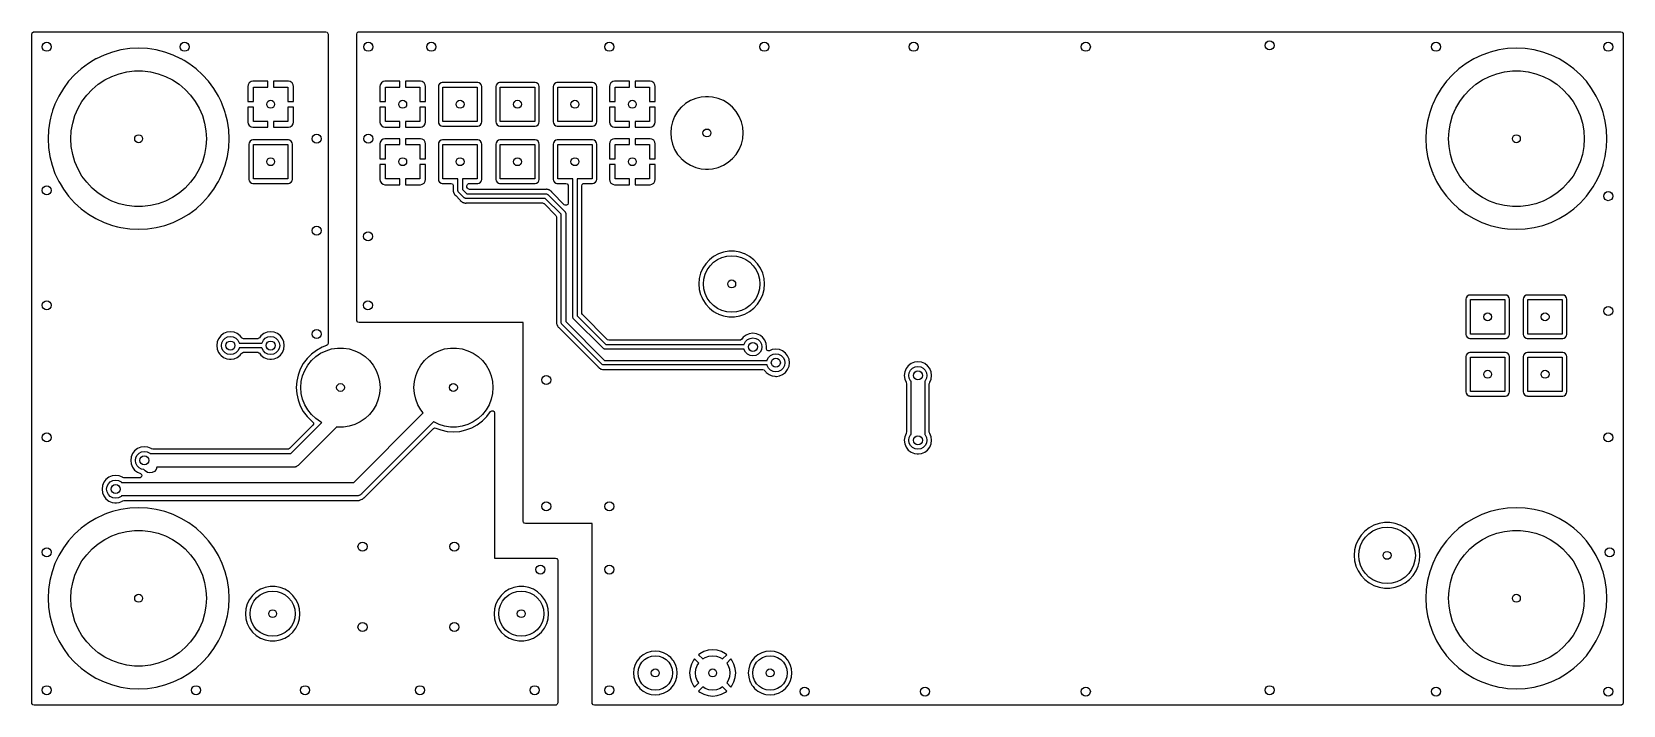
# Model space of a CAD drawing. Extents: x -0.19 to 2.59, y -0.99 to 0.19.
import ezdxf

# ---------------------------------------------------------------- set-up
doc = ezdxf.new("R2010")
doc.units = 0
doc.header["$MEASUREMENT"] = 0
doc.layers.add('BLACK', color=7, linetype='CONTINUOUS')

msp = doc.modelspace()

# ---------------------------------------------------------------- linework, layer by layer
at = {"layer": 'BLACK', "linetype": 'CONTINUOUS'}
for p, q in [((-0.186, 0.1821), (-0.1853, 0.1844)), ((-0.186, 0), (-0.186, 0.1821)), ((-0.1853, 0.1844), (-0.1834, 0.1859)), ((-0.1834, 0.1859), (-0.1821, 0.186)), ((-0.1821, 0.186), (0.3261, 0.186)), ((0.3261, 0.186), (0.3284, 0.1853)), ((0.3284, 0.1853), (0.3298, 0.1834)), ((0.3298, 0.1834), (0.33, 0.1821)), ((0.33, 0.1821), (0.33, -0.3565)), ((0.38, 0.1821), (0.3807, 0.1844)), ((0.38, 0.065), (0.38, 0.1821)), ((0.3807, 0.1844), (0.3827, 0.1859)), ((0.3827, 0.1859), (0.3839, 0.186)), ((0.3839, 0.186), (2.5821, 0.186)), ((2.5821, 0.186), (2.5844, 0.1853)), ((2.5844, 0.1853), (2.5859, 0.1834)), ((2.5859, 0.1834), (2.586, 0.1821)), ((2.586, 0.1821), (2.586, -0.9821)), ((-0.0743, 0.1391), (-0.0792, 0.1362)), ((-0.0737, 0.1393), (-0.0743, 0.1391)), ((-0.0603, 0.1457), (-0.0737, 0.1393)), ((-0.0458, 0.1509), (-0.0603, 0.1457)), ((-0.0308, 0.1547), (-0.0458, 0.1509)), ((-0.0458, 0.1509), (-0.0458, 0.1509)), ((-0.0458, 0.1509), (-0.0458, 0.1509)), ((-0.0155, 0.1569), (-0.0308, 0.1547)), ((0, 0.1577), (-0.0155, 0.1569)), ((0.0155, 0.1569), (0, 0.1577)), ((0.0308, 0.1547), (0.0155, 0.1569)), ((0.0458, 0.1509), (0.0308, 0.1547)), ((0.0603, 0.1457), (0.0458, 0.1509)), ((0.0458, 0.1509), (0.0458, 0.1509)), ((0.0458, 0.1509), (0.0458, 0.1509)), ((0.0737, 0.1393), (0.0603, 0.1457)), ((0.0743, 0.1391), (0.0737, 0.1393)), ((0.0792, 0.1362), (0.0743, 0.1391)), ((2.3257, 0.1391), (2.3124, 0.1311)), ((2.3396, 0.1457), (2.3257, 0.1391)), ((2.3512, 0.1498), (2.3396, 0.1457)), ((2.3396, 0.1457), (2.3396, 0.1457)), ((2.3542, 0.1509), (2.3512, 0.1498)), ((2.3692, 0.1547), (2.3542, 0.1509)), ((2.3845, 0.1569), (2.3692, 0.1547)), ((2.3692, 0.1547), (2.3692, 0.1547)), ((2.4, 0.1577), (2.3845, 0.1569)), ((2.3845, 0.1569), (2.3845, 0.1569)), ((2.3845, 0.1569), (2.3845, 0.1569)), ((2.4155, 0.1569), (2.4, 0.1577)), ((2.4308, 0.1547), (2.4155, 0.1569)), ((2.4458, 0.1509), (2.4308, 0.1547)), ((2.4604, 0.1457), (2.4458, 0.1509)), ((2.4458, 0.1509), (2.4458, 0.1509)), ((2.4458, 0.1509), (2.4458, 0.1509)), ((2.4743, 0.1391), (2.4604, 0.1457)), ((2.4876, 0.1311), (2.4743, 0.1391)), ((2.4743, 0.1391), (2.4743, 0.1391)), ((-0.1115, 0.1115), (-0.1219, 0.1)), ((-0.1, 0.1219), (-0.1115, 0.1115)), ((-0.0876, 0.1311), (-0.1, 0.1219)), ((-0.0792, 0.1362), (-0.0876, 0.1311)), ((-0.0468, 0.1085), (-0.0339, 0.1131)), ((-0.0339, 0.1131), (-0.0205, 0.1163)), ((-0.0205, 0.1163), (-0.0069, 0.1179)), ((-0.0069, 0.1179), (0.0069, 0.1179)), ((0.0069, 0.1179), (0.0205, 0.1163)), ((0.0205, 0.1163), (0.0339, 0.1131)), ((0.0339, 0.1131), (0.0468, 0.1085)), ((0.0876, 0.1311), (0.0792, 0.1362)), ((0.1, 0.1219), (0.0876, 0.1311)), ((0.1115, 0.1115), (0.1, 0.1219)), ((0.1219, 0.1), (0.1115, 0.1115)), ((2.2885, 0.1115), (2.2781, 0.1)), ((2.3, 0.1219), (2.2885, 0.1115)), ((2.3124, 0.1311), (2.3, 0.1219)), ((2.3124, 0.1311), (2.3124, 0.1311)), ((2.3124, 0.1311), (2.3124, 0.1311)), ((2.3532, 0.1085), (2.3661, 0.1131)), ((2.3661, 0.1131), (2.3795, 0.1163)), ((2.3795, 0.1163), (2.3931, 0.1179)), ((2.3931, 0.1179), (2.4069, 0.1179)), ((2.4069, 0.1179), (2.4205, 0.1163)), ((2.4205, 0.1163), (2.4339, 0.1131)), ((2.4339, 0.1131), (2.4468, 0.1085)), ((2.5, 0.1219), (2.4876, 0.1311)), ((2.4876, 0.1311), (2.4876, 0.1311)), ((2.5115, 0.1115), (2.5, 0.1219)), ((2.5219, 0.1), (2.5115, 0.1115)), ((-0.1311, 0.0876), (-0.1391, 0.0743)), ((-0.1219, 0.1), (-0.1311, 0.0876)), ((-0.1311, 0.0876), (-0.1311, 0.0876)), ((-0.1311, 0.0876), (-0.1311, 0.0876)), ((-0.0905, 0.0759), (-0.0811, 0.0859)), ((-0.0811, 0.0859), (-0.0705, 0.0947)), ((-0.0705, 0.0947), (-0.0591, 0.1023)), ((-0.0591, 0.1023), (-0.0468, 0.1085)), ((0.0468, 0.1085), (0.0591, 0.1023)), ((0.0591, 0.1023), (0.0705, 0.0947)), ((0.0705, 0.0947), (0.0811, 0.0859)), ((0.0811, 0.0859), (0.0905, 0.0759)), ((0.1311, 0.0876), (0.1219, 0.1)), ((0.1391, 0.0743), (0.1311, 0.0876)), ((0.1311, 0.0876), (0.1311, 0.0876)), ((0.1311, 0.0876), (0.1311, 0.0876)), ((0.1906, 0.0939), (0.19, 0.091)), ((0.19, 0.091), (0.19, 0.065)), ((0.1928, 0.0972), (0.1906, 0.0939)), ((0.1961, 0.0994), (0.1928, 0.0972)), ((0.1928, 0.0972), (0.1928, 0.0972)), ((0.199, 0.1), (0.1961, 0.0994)), ((0.1961, 0.0994), (0.1961, 0.0994)), ((0.225, 0.1), (0.199, 0.1)), ((0.199, 0.1), (0.199, 0.1)), ((0.2, 0.065), (0.2, 0.09)), ((0.2, 0.09), (0.225, 0.09)), ((0.225, 0.09), (0.225, 0.1)), ((0.225, 0.1), (0.225, 0.1)), ((0.235, 0.1), (0.235, 0.09)), ((0.261, 0.1), (0.235, 0.1)), ((0.235, 0.1), (0.235, 0.1)), ((0.235, 0.09), (0.26, 0.09)), ((0.26, 0.09), (0.26, 0.065)), ((0.2639, 0.0994), (0.261, 0.1)), ((0.2672, 0.0972), (0.2639, 0.0994)), ((0.2694, 0.0939), (0.2672, 0.0972)), ((0.2672, 0.0972), (0.2672, 0.0972)), ((0.27, 0.091), (0.2694, 0.0939)), ((0.2694, 0.0939), (0.2694, 0.0939)), ((0.27, 0.065), (0.27, 0.091)), ((0.27, 0.091), (0.27, 0.091)), ((0.4206, 0.0939), (0.42, 0.091)), ((0.42, 0.091), (0.42, 0.065)), ((0.4228, 0.0972), (0.4206, 0.0939)), ((0.4261, 0.0994), (0.4228, 0.0972)), ((0.4228, 0.0972), (0.4228, 0.0972)), ((0.429, 0.1), (0.4261, 0.0994)), ((0.4261, 0.0994), (0.4261, 0.0994)), ((0.455, 0.1), (0.429, 0.1)), ((0.429, 0.1), (0.429, 0.1)), ((0.43, 0.065), (0.43, 0.09)), ((0.43, 0.09), (0.455, 0.09)), ((0.455, 0.09), (0.455, 0.1)), ((0.455, 0.1), (0.455, 0.1)), ((0.465, 0.1), (0.465, 0.09)), ((0.491, 0.1), (0.465, 0.1)), ((0.465, 0.1), (0.465, 0.1)), ((0.465, 0.09), (0.49, 0.09)), ((0.49, 0.09), (0.49, 0.065)), ((0.4939, 0.0994), (0.491, 0.1)), ((0.4972, 0.0972), (0.4939, 0.0994)), ((0.4994, 0.0939), (0.4972, 0.0972)), ((0.4972, 0.0972), (0.4972, 0.0972)), ((0.5, 0.091), (0.4994, 0.0939)), ((0.4994, 0.0939), (0.4994, 0.0939)), ((0.5, 0.065), (0.5, 0.091)), ((0.5, 0.091), (0.5, 0.091)), ((0.5226, 0.0931), (0.5221, 0.0908)), ((0.5221, 0.0908), (0.5221, 0.0908)), ((0.5221, 0.0908), (0.5221, 0.0292)), ((0.5243, 0.0957), (0.5226, 0.0931)), ((0.5226, 0.0931), (0.5226, 0.0931)), ((0.5269, 0.0974), (0.5243, 0.0957)), ((0.5243, 0.0957), (0.5243, 0.0957)), ((0.5287, 0.0978), (0.5269, 0.0974)), ((0.5292, 0.0979), (0.5287, 0.0978)), ((0.5908, 0.0979), (0.5292, 0.0979)), ((0.5292, 0.0979), (0.5292, 0.0979)), ((0.5292, 0.0979), (0.5292, 0.0979)), ((0.53, 0.03), (0.53, 0.09)), ((0.53, 0.09), (0.59, 0.09)), ((0.59, 0.09), (0.59, 0.03)), ((0.5931, 0.0974), (0.5908, 0.0979)), ((0.5957, 0.0957), (0.5931, 0.0974)), ((0.5974, 0.0931), (0.5957, 0.0957)), ((0.5979, 0.0908), (0.5974, 0.0931)), ((0.5979, 0.0292), (0.5979, 0.0908)), ((0.6226, 0.0931), (0.6221, 0.0908)), ((0.6221, 0.0908), (0.6221, 0.0908)), ((0.6221, 0.0908), (0.6221, 0.0292)), ((0.6243, 0.0957), (0.6226, 0.0931)), ((0.6226, 0.0931), (0.6226, 0.0931)), ((0.6269, 0.0974), (0.6243, 0.0957)), ((0.6243, 0.0957), (0.6243, 0.0957)), ((0.6287, 0.0978), (0.6269, 0.0974)), ((0.6292, 0.0979), (0.6287, 0.0978)), ((0.6908, 0.0979), (0.6292, 0.0979)), ((0.6292, 0.0979), (0.6292, 0.0979)), ((0.6292, 0.0979), (0.6292, 0.0979)), ((0.63, 0.03), (0.63, 0.09)), ((0.63, 0.09), (0.69, 0.09)), ((0.69, 0.09), (0.69, 0.03)), ((0.6931, 0.0974), (0.6908, 0.0979)), ((0.6957, 0.0957), (0.6931, 0.0974)), ((0.6974, 0.0931), (0.6957, 0.0957)), ((0.6979, 0.0908), (0.6974, 0.0931)), ((0.6979, 0.0292), (0.6979, 0.0908)), ((0.7226, 0.0931), (0.7221, 0.0908)), ((0.7221, 0.0908), (0.7221, 0.0908)), ((0.7221, 0.0908), (0.7221, 0.0292)), ((0.7243, 0.0957), (0.7226, 0.0931)), ((0.7226, 0.0931), (0.7226, 0.0931)), ((0.7269, 0.0974), (0.7243, 0.0957)), ((0.7243, 0.0957), (0.7243, 0.0957)), ((0.7287, 0.0978), (0.7269, 0.0974)), ((0.7292, 0.0979), (0.7287, 0.0978)), ((0.7908, 0.0979), (0.7292, 0.0979)), ((0.7292, 0.0979), (0.7292, 0.0979)), ((0.7292, 0.0979), (0.7292, 0.0979)), ((0.73, 0.03), (0.73, 0.09)), ((0.73, 0.09), (0.79, 0.09)), ((0.79, 0.09), (0.79, 0.03)), ((0.7931, 0.0974), (0.7908, 0.0979)), ((0.7957, 0.0957), (0.7931, 0.0974)), ((0.7974, 0.0931), (0.7957, 0.0957)), ((0.7979, 0.0908), (0.7974, 0.0931)), ((0.7979, 0.065), (0.7979, 0.0908)), ((0.8206, 0.0939), (0.82, 0.091)), ((0.82, 0.091), (0.82, 0.065)), ((0.8228, 0.0972), (0.8206, 0.0939)), ((0.8261, 0.0994), (0.8228, 0.0972)), ((0.8228, 0.0972), (0.8228, 0.0972)), ((0.829, 0.1), (0.8261, 0.0994)), ((0.8261, 0.0994), (0.8261, 0.0994)), ((0.855, 0.1), (0.829, 0.1)), ((0.829, 0.1), (0.829, 0.1)), ((0.83, 0.065), (0.83, 0.09)), ((0.83, 0.09), (0.855, 0.09)), ((0.855, 0.09), (0.855, 0.1)), ((0.855, 0.1), (0.855, 0.1)), ((0.865, 0.1), (0.865, 0.09)), ((0.891, 0.1), (0.865, 0.1)), ((0.865, 0.1), (0.865, 0.1)), ((0.865, 0.09), (0.89, 0.09)), ((0.89, 0.09), (0.89, 0.065)), ((0.8939, 0.0994), (0.891, 0.1)), ((0.8972, 0.0972), (0.8939, 0.0994)), ((0.8994, 0.0939), (0.8972, 0.0972)), ((0.8972, 0.0972), (0.8972, 0.0972)), ((0.9, 0.091), (0.8994, 0.0939)), ((0.8994, 0.0939), (0.8994, 0.0939)), ((0.9, 0.065), (0.9, 0.091)), ((0.9, 0.091), (0.9, 0.091)), ((2.2689, 0.0876), (2.2609, 0.0743)), ((2.2736, 0.0939), (2.2689, 0.0876)), ((2.2781, 0.1), (2.2736, 0.0939)), ((2.3095, 0.0759), (2.319, 0.0859)), ((2.319, 0.0859), (2.3295, 0.0947)), ((2.3295, 0.0947), (2.3409, 0.1023)), ((2.3409, 0.1023), (2.3532, 0.1085)), ((2.4468, 0.1085), (2.4591, 0.1023)), ((2.4591, 0.1023), (2.4705, 0.0947)), ((2.4705, 0.0947), (2.4811, 0.0859)), ((2.4811, 0.0859), (2.4905, 0.0759)), ((2.5311, 0.0876), (2.5219, 0.1)), ((2.5391, 0.0743), (2.5311, 0.0876)), ((2.5311, 0.0876), (2.5311, 0.0876)), ((2.5311, 0.0876), (2.5311, 0.0876)), ((-0.1457, 0.0603), (-0.1498, 0.049)), ((-0.1391, 0.0743), (-0.1457, 0.0603)), ((-0.1391, 0.0743), (-0.1391, 0.0743)), ((-0.1391, 0.0743), (-0.1391, 0.0743)), ((-0.1055, 0.053), (-0.0987, 0.0649)), ((-0.0987, 0.0649), (-0.0905, 0.0759)), ((0.0905, 0.0759), (0.0987, 0.0649)), ((0.0987, 0.0649), (0.1055, 0.053)), ((0.1435, 0.065), (0.1391, 0.0743)), ((0.1391, 0.0743), (0.1391, 0.0743)), ((0.1391, 0.0743), (0.1391, 0.0743)), ((0.1457, 0.0603), (0.1435, 0.065)), ((0.1498, 0.049), (0.1457, 0.0603)), ((0.19, 0.065), (0.2, 0.065)), ((0.26, 0.065), (0.27, 0.065)), ((0.27, 0.065), (0.27, 0.065)), ((0.38, 0.01), (0.38, 0.065)), ((0.42, 0.065), (0.42, 0.065)), ((0.42, 0.065), (0.43, 0.065)), ((0.49, 0.065), (0.5, 0.065)), ((0.5, 0.065), (0.5, 0.065)), ((0.7979, 0.0292), (0.7979, 0.065)), ((0.82, 0.065), (0.83, 0.065)), ((0.82, 0.065), (0.82, 0.065)), ((0.89, 0.065), (0.9, 0.065)), ((0.9, 0.065), (0.9, 0.065)), ((0.9528, 0.0611), (0.9457, 0.055)), ((0.9587, 0.0647), (0.9528, 0.0611)), ((0.9528, 0.0611), (0.9528, 0.0611)), ((0.9528, 0.0611), (0.9528, 0.0611)), ((0.9613, 0.0663), (0.9587, 0.0647)), ((0.9705, 0.0701), (0.9613, 0.0663)), ((0.9613, 0.0663), (0.9613, 0.0663)), ((0.9801, 0.0724), (0.9705, 0.0701)), ((0.9705, 0.0701), (0.9705, 0.0701)), ((0.9705, 0.0701), (0.9705, 0.0701)), ((0.9875, 0.073), (0.9801, 0.0724)), ((0.9925, 0.073), (0.9875, 0.073)), ((0.9999, 0.0724), (0.9925, 0.073)), ((1.0095, 0.0701), (0.9999, 0.0724)), ((1.0187, 0.0663), (1.0095, 0.0701)), ((1.0272, 0.0611), (1.0187, 0.0663)), ((1.0347, 0.0547), (1.0272, 0.0611)), ((2.2534, 0.0577), (2.2491, 0.0458)), ((2.2543, 0.0603), (2.2534, 0.0577)), ((2.2609, 0.0743), (2.2543, 0.0603)), ((2.2543, 0.0603), (2.2543, 0.0603)), ((2.2944, 0.053), (2.3013, 0.0649)), ((2.3013, 0.0649), (2.3095, 0.0759)), ((2.4905, 0.0759), (2.4987, 0.0649)), ((2.4987, 0.0649), (2.5055, 0.053)), ((2.5457, 0.0603), (2.5391, 0.0743)), ((2.5391, 0.0743), (2.5391, 0.0743)), ((2.5391, 0.0743), (2.5391, 0.0743)), ((2.5498, 0.049), (2.5457, 0.0603)), ((-0.1547, 0.0308), (-0.1569, 0.0155)), ((-0.1516, 0.0431), (-0.1547, 0.0308)), ((-0.1509, 0.0458), (-0.1516, 0.0431)), ((-0.1498, 0.049), (-0.1509, 0.0458)), ((-0.1149, 0.0272), (-0.111, 0.0404)), ((-0.111, 0.0404), (-0.1055, 0.053)), ((0.1055, 0.053), (0.111, 0.0404)), ((0.111, 0.0404), (0.1149, 0.0272)), ((0.1509, 0.0458), (0.1498, 0.049)), ((0.1516, 0.0431), (0.1509, 0.0458)), ((0.1547, 0.0308), (0.1516, 0.0431)), ((0.1569, 0.0155), (0.1547, 0.0308)), ((0.19, 0.055), (0.19, 0.055)), ((0.19, 0.055), (0.19, 0.029)), ((0.2, 0.055), (0.19, 0.055)), ((0.19, 0.029), (0.1906, 0.0261)), ((0.2, 0.03), (0.2, 0.055)), ((0.225, 0.03), (0.2, 0.03)), ((0.225, 0.02), (0.225, 0.03)), ((0.26, 0.03), (0.235, 0.03)), ((0.235, 0.03), (0.235, 0.02)), ((0.27, 0.055), (0.26, 0.055)), ((0.26, 0.055), (0.26, 0.03)), ((0.2694, 0.0261), (0.27, 0.029)), ((0.27, 0.029), (0.27, 0.055)), ((0.27, 0.055), (0.27, 0.055)), ((0.27, 0.029), (0.27, 0.029)), ((0.42, 0.055), (0.42, 0.055)), ((0.42, 0.055), (0.42, 0.029)), ((0.43, 0.055), (0.42, 0.055)), ((0.42, 0.029), (0.4206, 0.0261)), ((0.43, 0.03), (0.43, 0.055)), ((0.455, 0.03), (0.43, 0.03)), ((0.455, 0.02), (0.455, 0.03)), ((0.49, 0.03), (0.465, 0.03)), ((0.465, 0.03), (0.465, 0.02)), ((0.5, 0.055), (0.49, 0.055)), ((0.49, 0.055), (0.49, 0.03)), ((0.4994, 0.0261), (0.5, 0.029)), ((0.5, 0.055), (0.5, 0.055)), ((0.5, 0.0292), (0.5, 0.055)), ((0.5, 0.029), (0.5, 0.0292)), ((0.5, 0.029), (0.5, 0.029)), ((0.5221, 0.0292), (0.5226, 0.0269)), ((0.5221, 0.0292), (0.5221, 0.0292)), ((0.59, 0.03), (0.53, 0.03)), ((0.5974, 0.0269), (0.5979, 0.0292)), ((0.5979, 0.0292), (0.5979, 0.0292)), ((0.6221, 0.0292), (0.6226, 0.0269)), ((0.6221, 0.0292), (0.6221, 0.0292)), ((0.69, 0.03), (0.63, 0.03)), ((0.6974, 0.0269), (0.6979, 0.0292)), ((0.6979, 0.0292), (0.6979, 0.0292)), ((0.7221, 0.0292), (0.7226, 0.0269)), ((0.7221, 0.0292), (0.7221, 0.0292)), ((0.79, 0.03), (0.73, 0.03)), ((0.7974, 0.0269), (0.7979, 0.0292)), ((0.82, 0.055), (0.82, 0.055)), ((0.82, 0.055), (0.82, 0.029)), ((0.83, 0.055), (0.82, 0.055)), ((0.82, 0.029), (0.8206, 0.0261)), ((0.83, 0.03), (0.83, 0.055)), ((0.855, 0.03), (0.83, 0.03)), ((0.855, 0.02), (0.855, 0.03)), ((0.89, 0.03), (0.865, 0.03)), ((0.865, 0.03), (0.865, 0.02)), ((0.9, 0.055), (0.89, 0.055)), ((0.89, 0.055), (0.89, 0.03)), ((0.8994, 0.0261), (0.9, 0.029)), ((0.9, 0.029), (0.9, 0.055)), ((0.9, 0.055), (0.9, 0.055)), ((0.9, 0.029), (0.9, 0.029)), ((0.9299, 0.0295), (0.9276, 0.0199)), ((0.9337, 0.0387), (0.9299, 0.0295)), ((0.9389, 0.0472), (0.9337, 0.0387)), ((0.9337, 0.0387), (0.9337, 0.0387)), ((0.9453, 0.0547), (0.9389, 0.0472)), ((0.9389, 0.0472), (0.9389, 0.0472)), ((0.9457, 0.055), (0.9453, 0.0547)), ((0.9453, 0.0547), (0.9453, 0.0547)), ((0.9453, 0.0547), (0.9453, 0.0547)), ((1.0411, 0.0472), (1.0347, 0.0547)), ((1.0463, 0.0387), (1.0411, 0.0472)), ((1.0501, 0.0295), (1.0463, 0.0387)), ((1.0524, 0.0199), (1.0501, 0.0295)), ((2.2453, 0.0308), (2.2431, 0.0155)), ((2.2491, 0.0458), (2.2453, 0.0308)), ((2.2453, 0.0308), (2.2453, 0.0308)), ((2.2851, 0.0272), (2.289, 0.0404)), ((2.289, 0.0404), (2.2944, 0.053)), ((2.5055, 0.053), (2.511, 0.0404)), ((2.511, 0.0404), (2.5149, 0.0272)), ((2.5509, 0.0458), (2.5498, 0.049)), ((2.5516, 0.0431), (2.5509, 0.0458)), ((2.5547, 0.0308), (2.5516, 0.0431)), ((2.5569, 0.0155), (2.5547, 0.0308)), ((-0.186, -0.36), (-0.186, 0)), ((-0.1569, 0.0155), (-0.1577, 0)), ((-0.1577, 0), (-0.1569, -0.0155)), ((-0.1181, 0), (-0.1173, 0.0137)), ((-0.1173, -0.0137), (-0.1181, 0)), ((-0.1173, 0.0137), (-0.1149, 0.0272)), ((0.1149, 0.0272), (0.1173, 0.0137)), ((0.1173, 0.0137), (0.1181, 0)), ((0.1181, 0), (0.1173, -0.0137)), ((0.1577, 0), (0.1569, 0.0155)), ((0.1569, -0.0155), (0.1577, 0)), ((0.1906, 0.0261), (0.1906, 0.0261)), ((0.1906, 0.0261), (0.1928, 0.0228)), ((0.1928, 0.0228), (0.1928, 0.0228)), ((0.1928, 0.0228), (0.1961, 0.0206)), ((0.1961, 0.0206), (0.199, 0.02)), ((0.199, 0.02), (0.225, 0.02)), ((0.225, 0.02), (0.225, 0.02)), ((0.235, 0.02), (0.235, 0.02)), ((0.235, 0.02), (0.261, 0.02)), ((0.261, 0.02), (0.2639, 0.0206)), ((0.261, 0.02), (0.261, 0.02)), ((0.2639, 0.0206), (0.2672, 0.0228)), ((0.2639, 0.0206), (0.2639, 0.0206)), ((0.2672, 0.0228), (0.2694, 0.0261)), ((0.2672, 0.0228), (0.2672, 0.0228)), ((0.38, -0.035), (0.38, 0.01)), ((0.4206, 0.0261), (0.4206, 0.0261)), ((0.4206, 0.0261), (0.4228, 0.0228)), ((0.4228, 0.0228), (0.4228, 0.0228)), ((0.4228, 0.0228), (0.4261, 0.0206)), ((0.4261, 0.0206), (0.429, 0.02)), ((0.429, 0.02), (0.455, 0.02)), ((0.455, 0), (0.429, 0)), ((0.429, 0), (0.429, 0)), ((0.455, 0.02), (0.455, 0.02)), ((0.455, 0), (0.455, 0)), ((0.465, 0.02), (0.491, 0.02)), ((0.491, 0), (0.465, 0)), ((0.465, 0), (0.465, 0)), ((0.491, 0.02), (0.4939, 0.0206)), ((0.491, 0.02), (0.491, 0.02)), ((0.4939, -0.0006), (0.491, 0)), ((0.4939, 0.0206), (0.4972, 0.0228)), ((0.4939, 0.0206), (0.4939, 0.0206)), ((0.4972, 0.0228), (0.4994, 0.0261)), ((0.4972, 0.0228), (0.4972, 0.0228)), ((0.5226, 0.0269), (0.5226, 0.0269)), ((0.5226, 0.0269), (0.5243, 0.0243)), ((0.5243, 0.0243), (0.5243, 0.0243)), ((0.5243, 0.0243), (0.5269, 0.0226)), ((0.5269, 0.0226), (0.5269, 0.0226)), ((0.5269, 0.0226), (0.5292, 0.0221)), ((0.5292, 0.0221), (0.5292, 0.0221)), ((0.5292, 0.0221), (0.5292, 0.0221)), ((0.5292, 0.0221), (0.5292, 0.0221)), ((0.5292, 0.0221), (0.5908, 0.0221)), ((0.5908, 0.0221), (0.5931, 0.0226)), ((0.5908, 0.0221), (0.5908, 0.0221)), ((0.5908, 0.0221), (0.5908, 0.0221)), ((0.5931, 0.0226), (0.5957, 0.0243)), ((0.5931, 0.0226), (0.5931, 0.0226)), ((0.5931, 0.0226), (0.5931, 0.0226)), ((0.5931, 0.0226), (0.5931, 0.0226)), ((0.5957, 0.0243), (0.5974, 0.0269)), ((0.5957, 0.0243), (0.5957, 0.0243)), ((0.6226, 0.0269), (0.6226, 0.0269)), ((0.6226, 0.0269), (0.6243, 0.0243)), ((0.6243, 0.0243), (0.6243, 0.0243)), ((0.6243, 0.0243), (0.6269, 0.0226)), ((0.6269, 0.0226), (0.6269, 0.0226)), ((0.6269, 0.0226), (0.6292, 0.0221)), ((0.6292, 0.0221), (0.6292, 0.0221)), ((0.6292, 0.0221), (0.6292, 0.0221)), ((0.6292, 0.0221), (0.6292, 0.0221)), ((0.6292, 0.0221), (0.6908, 0.0221)), ((0.6908, 0.0221), (0.6931, 0.0226)), ((0.6908, 0.0221), (0.6908, 0.0221)), ((0.6908, 0.0221), (0.6908, 0.0221)), ((0.6931, 0.0226), (0.6957, 0.0243)), ((0.6931, 0.0226), (0.6931, 0.0226)), ((0.6931, 0.0226), (0.6931, 0.0226)), ((0.6931, 0.0226), (0.6931, 0.0226)), ((0.6957, 0.0243), (0.6974, 0.0269)), ((0.6957, 0.0243), (0.6957, 0.0243)), ((0.7226, 0.0269), (0.7226, 0.0269)), ((0.7226, 0.0269), (0.7243, 0.0243)), ((0.7243, 0.0243), (0.7243, 0.0243)), ((0.7243, 0.0243), (0.7269, 0.0226)), ((0.7269, 0.0226), (0.7269, 0.0226)), ((0.7269, 0.0226), (0.7292, 0.0221)), ((0.7292, 0.0221), (0.7292, 0.0221)), ((0.7292, 0.0221), (0.7292, 0.0221)), ((0.7292, 0.0221), (0.7292, 0.0221)), ((0.7292, 0.0221), (0.7908, 0.0221)), ((0.7908, 0.0221), (0.7931, 0.0226)), ((0.7908, 0.0221), (0.7908, 0.0221)), ((0.7908, 0.0221), (0.7908, 0.0221)), ((0.7931, 0.0226), (0.7957, 0.0243)), ((0.7931, 0.0226), (0.7931, 0.0226)), ((0.7931, 0.0226), (0.7931, 0.0226)), ((0.7931, 0.0226), (0.7931, 0.0226)), ((0.7957, 0.0243), (0.7974, 0.0269)), ((0.7957, 0.0243), (0.7957, 0.0243)), ((0.8206, 0.0261), (0.8206, 0.0261)), ((0.8206, 0.0261), (0.8228, 0.0228)), ((0.8228, 0.0228), (0.8228, 0.0228)), ((0.8228, 0.0228), (0.8261, 0.0206)), ((0.8261, 0.0206), (0.829, 0.02)), ((0.829, 0.02), (0.855, 0.02)), ((0.855, 0), (0.829, 0)), ((0.829, 0), (0.829, 0)), ((0.855, 0.02), (0.855, 0.02)), ((0.855, 0), (0.855, 0)), ((0.865, 0.02), (0.891, 0.02)), ((0.891, 0), (0.865, 0)), ((0.865, 0), (0.865, 0)), ((0.891, 0.02), (0.8939, 0.0206)), ((0.891, 0.02), (0.891, 0.02)), ((0.8939, -0.0006), (0.891, 0)), ((0.8939, 0.0206), (0.8972, 0.0228)), ((0.8939, 0.0206), (0.8939, 0.0206)), ((0.8972, 0.0228), (0.8994, 0.0261)), ((0.8972, 0.0228), (0.8972, 0.0228)), ((0.9276, 0.0199), (0.9268, 0.01)), ((0.9268, 0.01), (0.9276, 0.0001)), ((0.9276, 0.0001), (0.9299, -0.0095)), ((1.0501, -0.0095), (1.0524, 0)), ((1.0532, 0.01), (1.0524, 0.0199)), ((1.0524, 0.0001), (1.0532, 0.01)), ((1.0524, 0), (1.0524, 0.0001)), ((2.2431, 0.0155), (2.2423, 0)), ((2.2423, 0), (2.2431, -0.0155)), ((2.2431, 0.0155), (2.2431, 0.0155)), ((2.2431, 0.0155), (2.2431, 0.0155)), ((2.2819, 0), (2.2827, 0.0137)), ((2.2827, -0.0137), (2.2819, 0)), ((2.2827, 0.0137), (2.2851, 0.0272)), ((2.5149, 0.0272), (2.5173, 0.0137)), ((2.5173, 0.0137), (2.5181, 0)), ((2.5181, 0), (2.5173, -0.0137)), ((2.5577, 0), (2.5569, 0.0155)), ((2.5569, -0.0155), (2.5577, 0)), ((-0.1569, -0.0155), (-0.1547, -0.0308)), ((-0.1149, -0.0272), (-0.1173, -0.0137)), ((-0.111, -0.0404), (-0.1149, -0.0272)), ((0.1149, -0.0272), (0.111, -0.0404)), ((0.1173, -0.0137), (0.1149, -0.0272)), ((0.1547, -0.0308), (0.1569, -0.0155)), ((0.1926, -0.0069), (0.1921, -0.0092)), ((0.1921, -0.0092), (0.1921, -0.0092)), ((0.1921, -0.0092), (0.1921, -0.0708)), ((0.1943, -0.0043), (0.1926, -0.0069)), ((0.1926, -0.0069), (0.1926, -0.0069)), ((0.1969, -0.0026), (0.1943, -0.0043)), ((0.1943, -0.0043), (0.1943, -0.0043)), ((0.1992, -0.0021), (0.1969, -0.0026)), ((0.1969, -0.0026), (0.1969, -0.0026)), ((0.2608, -0.0021), (0.1992, -0.0021)), ((0.1992, -0.0021), (0.1992, -0.0021)), ((0.1992, -0.0021), (0.1992, -0.0021)), ((0.2, -0.07), (0.2, -0.01)), ((0.2, -0.01), (0.26, -0.01)), ((0.26, -0.01), (0.26, -0.07)), ((0.2631, -0.0026), (0.2608, -0.0021)), ((0.2608, -0.0021), (0.2608, -0.0021)), ((0.2657, -0.0043), (0.2631, -0.0026)), ((0.2631, -0.0026), (0.2631, -0.0026)), ((0.2631, -0.0026), (0.2631, -0.0026)), ((0.2631, -0.0026), (0.2631, -0.0026)), ((0.2674, -0.0069), (0.2657, -0.0043)), ((0.2657, -0.0043), (0.2657, -0.0043)), ((0.2679, -0.0092), (0.2674, -0.0069)), ((0.2679, -0.0708), (0.2679, -0.0092)), ((0.4206, -0.0061), (0.42, -0.009)), ((0.42, -0.009), (0.42, -0.035)), ((0.4228, -0.0028), (0.4206, -0.0061)), ((0.4261, -0.0006), (0.4228, -0.0028)), ((0.4228, -0.0028), (0.4228, -0.0028)), ((0.429, 0), (0.4261, -0.0006)), ((0.4261, -0.0006), (0.4261, -0.0006)), ((0.43, -0.035), (0.43, -0.01)), ((0.43, -0.01), (0.455, -0.01)), ((0.455, -0.01), (0.455, 0)), ((0.465, 0), (0.465, -0.01)), ((0.465, -0.01), (0.49, -0.01)), ((0.49, -0.01), (0.49, -0.035)), ((0.4972, -0.0028), (0.4939, -0.0006)), ((0.4994, -0.0061), (0.4972, -0.0028)), ((0.4972, -0.0028), (0.4972, -0.0028)), ((0.5, -0.009), (0.4994, -0.0061)), ((0.4994, -0.0061), (0.4994, -0.0061)), ((0.5, -0.035), (0.5, -0.009)), ((0.5, -0.009), (0.5, -0.009)), ((0.5226, -0.0069), (0.5221, -0.0092)), ((0.5221, -0.0092), (0.5221, -0.0092)), ((0.5221, -0.0092), (0.5221, -0.0708)), ((0.5243, -0.0043), (0.5226, -0.0069)), ((0.5226, -0.0069), (0.5226, -0.0069)), ((0.5269, -0.0026), (0.5243, -0.0043)), ((0.5243, -0.0043), (0.5243, -0.0043)), ((0.5292, -0.0021), (0.5269, -0.0026)), ((0.5269, -0.0026), (0.5269, -0.0026)), ((0.5908, -0.0021), (0.5292, -0.0021)), ((0.5292, -0.0021), (0.5292, -0.0021)), ((0.5292, -0.0021), (0.5292, -0.0021)), ((0.53, -0.07), (0.53, -0.01)), ((0.53, -0.01), (0.59, -0.01)), ((0.59, -0.01), (0.59, -0.07)), ((0.5931, -0.0026), (0.5908, -0.0021)), ((0.5908, -0.0021), (0.5908, -0.0021)), ((0.5934, -0.0028), (0.5931, -0.0026)), ((0.5931, -0.0026), (0.5931, -0.0026)), ((0.5931, -0.0026), (0.5931, -0.0026)), ((0.5931, -0.0026), (0.5931, -0.0026)), ((0.5957, -0.0043), (0.5934, -0.0028)), ((0.5974, -0.0069), (0.5957, -0.0043)), ((0.5979, -0.0092), (0.5974, -0.0069)), ((0.5979, -0.0708), (0.5979, -0.0092)), ((0.6226, -0.0069), (0.6221, -0.0092)), ((0.6221, -0.0092), (0.6221, -0.0092)), ((0.6221, -0.0092), (0.6221, -0.0708)), ((0.6243, -0.0043), (0.6226, -0.0069)), ((0.6226, -0.0069), (0.6226, -0.0069)), ((0.6269, -0.0026), (0.6243, -0.0043)), ((0.6243, -0.0043), (0.6243, -0.0043)), ((0.6292, -0.0021), (0.6269, -0.0026)), ((0.6269, -0.0026), (0.6269, -0.0026)), ((0.6908, -0.0021), (0.6292, -0.0021)), ((0.6292, -0.0021), (0.6292, -0.0021)), ((0.6292, -0.0021), (0.6292, -0.0021)), ((0.63, -0.07), (0.63, -0.01)), ((0.63, -0.01), (0.69, -0.01)), ((0.69, -0.01), (0.69, -0.07)), ((0.6931, -0.0026), (0.6908, -0.0021)), ((0.6908, -0.0021), (0.6908, -0.0021)), ((0.6934, -0.0028), (0.6931, -0.0026)), ((0.6931, -0.0026), (0.6931, -0.0026)), ((0.6931, -0.0026), (0.6931, -0.0026)), ((0.6931, -0.0026), (0.6931, -0.0026)), ((0.6957, -0.0043), (0.6934, -0.0028)), ((0.6974, -0.0069), (0.6957, -0.0043)), ((0.6979, -0.0092), (0.6974, -0.0069)), ((0.6979, -0.0708), (0.6979, -0.0092)), ((0.7226, -0.0069), (0.7221, -0.0092)), ((0.7221, -0.0092), (0.7221, -0.0092)), ((0.7221, -0.0092), (0.7221, -0.0708)), ((0.7243, -0.0043), (0.7226, -0.0069)), ((0.7226, -0.0069), (0.7226, -0.0069)), ((0.7269, -0.0026), (0.7243, -0.0043)), ((0.7243, -0.0043), (0.7243, -0.0043)), ((0.7292, -0.0021), (0.7269, -0.0026)), ((0.7269, -0.0026), (0.7269, -0.0026)), ((0.7908, -0.0021), (0.7292, -0.0021)), ((0.7292, -0.0021), (0.7292, -0.0021)), ((0.7292, -0.0021), (0.7292, -0.0021)), ((0.73, -0.07), (0.73, -0.01)), ((0.73, -0.01), (0.79, -0.01)), ((0.79, -0.01), (0.79, -0.07)), ((0.7931, -0.0026), (0.7908, -0.0021)), ((0.7908, -0.0021), (0.7908, -0.0021)), ((0.7934, -0.0028), (0.7931, -0.0026)), ((0.7931, -0.0026), (0.7931, -0.0026)), ((0.7931, -0.0026), (0.7931, -0.0026)), ((0.7931, -0.0026), (0.7931, -0.0026)), ((0.7957, -0.0043), (0.7934, -0.0028)), ((0.7974, -0.0069), (0.7957, -0.0043)), ((0.7979, -0.0092), (0.7974, -0.0069)), ((0.7979, -0.035), (0.7979, -0.0092)), ((0.8206, -0.0061), (0.82, -0.009)), ((0.82, -0.009), (0.82, -0.035)), ((0.8228, -0.0028), (0.8206, -0.0061)), ((0.8261, -0.0006), (0.8228, -0.0028)), ((0.8228, -0.0028), (0.8228, -0.0028)), ((0.829, 0), (0.8261, -0.0006)), ((0.8261, -0.0006), (0.8261, -0.0006)), ((0.83, -0.035), (0.83, -0.01)), ((0.83, -0.01), (0.855, -0.01)), ((0.855, -0.01), (0.855, 0)), ((0.865, 0), (0.865, -0.01)), ((0.865, -0.01), (0.89, -0.01)), ((0.89, -0.01), (0.89, -0.035)), ((0.8972, -0.0028), (0.8939, -0.0006)), ((0.8994, -0.0061), (0.8972, -0.0028)), ((0.8972, -0.0028), (0.8972, -0.0028)), ((0.9, -0.009), (0.8994, -0.0061)), ((0.8994, -0.0061), (0.8994, -0.0061)), ((0.9, -0.035), (0.9, -0.009)), ((0.9, -0.009), (0.9, -0.009)), ((0.9299, -0.0095), (0.9337, -0.0187)), ((0.9337, -0.0187), (0.9337, -0.0187)), ((0.9337, -0.0187), (0.9389, -0.0272)), ((0.9389, -0.0272), (0.9389, -0.0272)), ((0.9389, -0.0272), (0.9443, -0.0335)), ((1.0347, -0.0347), (1.0411, -0.0272)), ((1.0411, -0.0272), (1.0463, -0.0187)), ((1.0463, -0.0187), (1.0501, -0.0095)), ((2.2431, -0.0155), (2.2431, -0.0155)), ((2.2431, -0.0155), (2.2431, -0.0155)), ((2.2431, -0.0155), (2.2431, -0.0155)), ((2.2431, -0.0155), (2.2453, -0.0308)), ((2.2851, -0.0272), (2.2827, -0.0137)), ((2.289, -0.0404), (2.2851, -0.0272)), ((2.5149, -0.0272), (2.511, -0.0404)), ((2.5173, -0.0137), (2.5149, -0.0272)), ((2.5547, -0.0308), (2.5559, -0.0225)), ((2.5559, -0.0225), (2.5569, -0.0155)), ((-0.1547, -0.0308), (-0.1509, -0.0458)), ((-0.1509, -0.0458), (-0.1457, -0.0603)), ((-0.1055, -0.053), (-0.111, -0.0404)), ((-0.0987, -0.0649), (-0.1055, -0.053)), ((0.1055, -0.053), (0.0987, -0.0649)), ((0.111, -0.0404), (0.1055, -0.053)), ((0.1457, -0.0603), (0.1509, -0.0458)), ((0.1509, -0.0458), (0.1547, -0.0308)), ((0.38, -0.3161), (0.38, -0.035)), ((0.42, -0.035), (0.43, -0.035)), ((0.42, -0.035), (0.42, -0.035)), ((0.42, -0.045), (0.42, -0.045)), ((0.42, -0.045), (0.42, -0.071)), ((0.43, -0.045), (0.42, -0.045)), ((0.43, -0.07), (0.43, -0.045)), ((0.49, -0.035), (0.5, -0.035)), ((0.5, -0.045), (0.49, -0.045)), ((0.49, -0.045), (0.49, -0.07)), ((0.5, -0.035), (0.5, -0.035)), ((0.5, -0.0708), (0.5, -0.045)), ((0.7979, -0.0708), (0.7979, -0.035)), ((0.82, -0.035), (0.83, -0.035)), ((0.82, -0.035), (0.82, -0.035)), ((0.82, -0.045), (0.82, -0.071)), ((0.83, -0.045), (0.82, -0.045)), ((0.83, -0.07), (0.83, -0.045)), ((0.89, -0.035), (0.9, -0.035)), ((0.9, -0.045), (0.89, -0.045)), ((0.89, -0.045), (0.89, -0.07)), ((0.9, -0.035), (0.9, -0.035)), ((0.9, -0.071), (0.9, -0.045)), ((0.9443, -0.0335), (0.9453, -0.0347)), ((0.9453, -0.0347), (0.9453, -0.0347)), ((0.9453, -0.0347), (0.9453, -0.0347)), ((0.9453, -0.0347), (0.9478, -0.0368)), ((0.9478, -0.0368), (0.9528, -0.0411)), ((0.9528, -0.0411), (0.9528, -0.0411)), ((0.9528, -0.0411), (0.9613, -0.0463)), ((0.9613, -0.0463), (0.9613, -0.0463)), ((0.9613, -0.0463), (0.9705, -0.0501)), ((0.9705, -0.0501), (0.9705, -0.0501)), ((0.9705, -0.0501), (0.9801, -0.0524)), ((0.9801, -0.0524), (0.9875, -0.053)), ((0.9875, -0.053), (0.9875, -0.053)), ((0.9875, -0.053), (0.9925, -0.053)), ((0.9925, -0.053), (0.9999, -0.0524)), ((0.9925, -0.053), (0.9925, -0.053)), ((0.9999, -0.0524), (1.0095, -0.0501)), ((1.0095, -0.0501), (1.0187, -0.0463)), ((1.0187, -0.0463), (1.0272, -0.0411)), ((1.0272, -0.0411), (1.0347, -0.0347)), ((2.2453, -0.0308), (2.2453, -0.0308)), ((2.2453, -0.0308), (2.2491, -0.0458)), ((2.2491, -0.0458), (2.2527, -0.0557)), ((2.2944, -0.053), (2.289, -0.0404)), ((2.3013, -0.0649), (2.2944, -0.053)), ((2.5055, -0.053), (2.4987, -0.0649)), ((2.511, -0.0404), (2.5055, -0.053)), ((2.5457, -0.0603), (2.5509, -0.0458)), ((2.5509, -0.0458), (2.5511, -0.045)), ((2.5511, -0.045), (2.5547, -0.0308)), ((2.5547, -0.0308), (2.5547, -0.0308)), ((-0.1457, -0.0603), (-0.1391, -0.0743)), ((-0.1391, -0.0743), (-0.1391, -0.0743)), ((-0.1391, -0.0743), (-0.1369, -0.0779)), ((-0.1369, -0.0779), (-0.1311, -0.0876)), ((-0.0905, -0.0759), (-0.0987, -0.0649)), ((-0.0811, -0.0859), (-0.0905, -0.0759)), ((0.0905, -0.0759), (0.0811, -0.0859)), ((0.0987, -0.0649), (0.0905, -0.0759)), ((0.1311, -0.0876), (0.1369, -0.0779)), ((0.1369, -0.0779), (0.1391, -0.0743)), ((0.1391, -0.0743), (0.1408, -0.0708)), ((0.1391, -0.0743), (0.1391, -0.0743)), ((0.1408, -0.0708), (0.1457, -0.0603)), ((0.1921, -0.0708), (0.1926, -0.0731)), ((0.1921, -0.0708), (0.1921, -0.0708)), ((0.1926, -0.0731), (0.1926, -0.0731)), ((0.1926, -0.0731), (0.1943, -0.0757)), ((0.1943, -0.0757), (0.1943, -0.0757)), ((0.1943, -0.0757), (0.1969, -0.0774)), ((0.1969, -0.0774), (0.1987, -0.0778)), ((0.1987, -0.0778), (0.1992, -0.0779)), ((0.1992, -0.0779), (0.1992, -0.0779)), ((0.1992, -0.0779), (0.1992, -0.0779)), ((0.1992, -0.0779), (0.1992, -0.0779)), ((0.1992, -0.0779), (0.2608, -0.0779)), ((0.26, -0.07), (0.2, -0.07)), ((0.2608, -0.0779), (0.2631, -0.0774)), ((0.2608, -0.0779), (0.2608, -0.0779)), ((0.2631, -0.0774), (0.2657, -0.0757)), ((0.2657, -0.0757), (0.2674, -0.0731)), ((0.2674, -0.0731), (0.2679, -0.0708)), ((0.42, -0.071), (0.4206, -0.0739)), ((0.4206, -0.0739), (0.4206, -0.0739)), ((0.4206, -0.0739), (0.4228, -0.0772)), ((0.4228, -0.0772), (0.4228, -0.0772)), ((0.4228, -0.0772), (0.4261, -0.0794)), ((0.4261, -0.0794), (0.429, -0.08)), ((0.429, -0.08), (0.455, -0.08)), ((0.455, -0.07), (0.43, -0.07)), ((0.455, -0.08), (0.455, -0.07)), ((0.455, -0.08), (0.455, -0.08)), ((0.49, -0.07), (0.465, -0.07)), ((0.465, -0.07), (0.465, -0.08)), ((0.465, -0.08), (0.465, -0.08)), ((0.465, -0.08), (0.491, -0.08)), ((0.491, -0.08), (0.4939, -0.0794)), ((0.491, -0.08), (0.491, -0.08)), ((0.4939, -0.0794), (0.4972, -0.0772)), ((0.4939, -0.0794), (0.4939, -0.0794)), ((0.4972, -0.0772), (0.4994, -0.0739)), ((0.4972, -0.0772), (0.4972, -0.0772)), ((0.4994, -0.0739), (0.5, -0.071)), ((0.5, -0.071), (0.5, -0.0708)), ((0.5, -0.071), (0.5, -0.071)), ((0.5221, -0.0708), (0.5226, -0.0731)), ((0.5221, -0.0708), (0.5221, -0.0708)), ((0.5226, -0.0731), (0.5226, -0.0731)), ((0.5226, -0.0731), (0.5243, -0.0757)), ((0.5243, -0.0757), (0.5243, -0.0757)), ((0.5243, -0.0757), (0.5269, -0.0774)), ((0.5269, -0.0774), (0.5287, -0.0778)), ((0.5287, -0.0778), (0.5292, -0.0779)), ((0.5292, -0.0779), (0.5292, -0.0779)), ((0.5292, -0.0779), (0.5292, -0.0779)), ((0.5292, -0.0779), (0.5443, -0.0779)), ((0.5561, -0.07), (0.53, -0.07)), ((0.5443, -0.0779), (0.5466, -0.0786)), ((0.5466, -0.0786), (0.548, -0.0806)), ((0.548, -0.0806), (0.5482, -0.0818)), ((0.5482, -0.0818), (0.5482, -0.0874)), ((0.5561, -0.09), (0.5561, -0.07)), ((0.59, -0.07), (0.5639, -0.07)), ((0.5639, -0.07), (0.5639, -0.0884)), ((0.5718, -0.0818), (0.5726, -0.0795)), ((0.5718, -0.0835), (0.5718, -0.0818)), ((0.5726, -0.0795), (0.5745, -0.0781)), ((0.5745, -0.0781), (0.5757, -0.0779)), ((0.5757, -0.0779), (0.5908, -0.0779)), ((0.5908, -0.0779), (0.5931, -0.0774)), ((0.5908, -0.0779), (0.5908, -0.0779)), ((0.5931, -0.0774), (0.5957, -0.0757)), ((0.5957, -0.0757), (0.5974, -0.0731)), ((0.5974, -0.0731), (0.5979, -0.0708)), ((0.5979, -0.0708), (0.5979, -0.0708)), ((0.6221, -0.0708), (0.6226, -0.0731)), ((0.6221, -0.0708), (0.6221, -0.0708)), ((0.6226, -0.0731), (0.6226, -0.0731)), ((0.6226, -0.0731), (0.6243, -0.0757)), ((0.6243, -0.0757), (0.6243, -0.0757)), ((0.6243, -0.0757), (0.6269, -0.0774)), ((0.6269, -0.0774), (0.6287, -0.0778)), ((0.6287, -0.0778), (0.6292, -0.0779)), ((0.6292, -0.0779), (0.6292, -0.0779)), ((0.6292, -0.0779), (0.6292, -0.0779)), ((0.6292, -0.0779), (0.6292, -0.0779)), ((0.6292, -0.0779), (0.6908, -0.0779)), ((0.69, -0.07), (0.63, -0.07)), ((0.6908, -0.0779), (0.6931, -0.0774)), ((0.6908, -0.0779), (0.6908, -0.0779)), ((0.6931, -0.0774), (0.6957, -0.0757)), ((0.6957, -0.0757), (0.6974, -0.0731)), ((0.6974, -0.0731), (0.6979, -0.0708)), ((0.7221, -0.0708), (0.7221, -0.0708)), ((0.7221, -0.0708), (0.7226, -0.0731)), ((0.7226, -0.0731), (0.7226, -0.0731)), ((0.7226, -0.0731), (0.7243, -0.0757)), ((0.7243, -0.0757), (0.7243, -0.0757)), ((0.7243, -0.0757), (0.7269, -0.0774)), ((0.7269, -0.0774), (0.7287, -0.0778)), ((0.7287, -0.0778), (0.7292, -0.0779)), ((0.7292, -0.0779), (0.7292, -0.0779)), ((0.7292, -0.0779), (0.7292, -0.0779)), ((0.7292, -0.0779), (0.7443, -0.0779)), ((0.7561, -0.07), (0.73, -0.07)), ((0.7443, -0.0779), (0.7466, -0.0786)), ((0.7466, -0.0786), (0.748, -0.0806)), ((0.748, -0.0806), (0.7482, -0.0818)), ((0.7482, -0.0818), (0.7482, -0.112)), ((0.7561, -0.31), (0.7561, -0.07)), ((0.79, -0.07), (0.7639, -0.07)), ((0.7639, -0.07), (0.7639, -0.3084)), ((0.7718, -0.0818), (0.7726, -0.0795)), ((0.7718, -0.2528), (0.7718, -0.0818)), ((0.7726, -0.0795), (0.7745, -0.0781)), ((0.7745, -0.0781), (0.7757, -0.0779)), ((0.7757, -0.0779), (0.7908, -0.0779)), ((0.7908, -0.0779), (0.7931, -0.0774)), ((0.7908, -0.0779), (0.7908, -0.0779)), ((0.7931, -0.0774), (0.7957, -0.0757)), ((0.7957, -0.0757), (0.7974, -0.0731)), ((0.7974, -0.0731), (0.7979, -0.0708)), ((0.82, -0.071), (0.8206, -0.0739)), ((0.8206, -0.0739), (0.8206, -0.0739)), ((0.8206, -0.0739), (0.8228, -0.0772)), ((0.8228, -0.0772), (0.8228, -0.0772)), ((0.8228, -0.0772), (0.8261, -0.0794)), ((0.8261, -0.0794), (0.829, -0.08)), ((0.829, -0.08), (0.855, -0.08)), ((0.855, -0.07), (0.83, -0.07)), ((0.855, -0.08), (0.855, -0.07)), ((0.855, -0.08), (0.855, -0.08)), ((0.89, -0.07), (0.865, -0.07)), ((0.865, -0.07), (0.865, -0.08)), ((0.865, -0.08), (0.865, -0.08)), ((0.865, -0.08), (0.891, -0.08)), ((0.891, -0.08), (0.8939, -0.0794)), ((0.891, -0.08), (0.891, -0.08)), ((0.8939, -0.0794), (0.8972, -0.0772)), ((0.8939, -0.0794), (0.8939, -0.0794)), ((0.8972, -0.0772), (0.8994, -0.0739)), ((0.8972, -0.0772), (0.8972, -0.0772)), ((0.8994, -0.0739), (0.9, -0.071)), ((0.9, -0.071), (0.9, -0.071)), ((2.2527, -0.0557), (2.2543, -0.0602)), ((2.2543, -0.0602), (2.2543, -0.0603)), ((2.2543, -0.0603), (2.2543, -0.0603)), ((2.2543, -0.0603), (2.2609, -0.0743)), ((2.2609, -0.0743), (2.2689, -0.0876)), ((2.3095, -0.0759), (2.3013, -0.0649)), ((2.319, -0.0859), (2.3095, -0.0759)), ((2.4905, -0.0759), (2.4811, -0.0859)), ((2.4987, -0.0649), (2.4905, -0.0759)), ((2.5336, -0.0835), (2.5391, -0.0743)), ((2.5391, -0.0743), (2.5393, -0.0739)), ((2.5393, -0.0739), (2.5457, -0.0603)), ((-0.1311, -0.0876), (-0.1219, -0.1)), ((-0.1219, -0.1), (-0.1115, -0.1115)), ((-0.0705, -0.0947), (-0.0811, -0.0859)), ((-0.0591, -0.1023), (-0.0705, -0.0947)), ((-0.0468, -0.1085), (-0.0591, -0.1023)), ((-0.0339, -0.1131), (-0.0468, -0.1085)), ((0.0468, -0.1085), (0.0339, -0.1131)), ((0.0591, -0.1023), (0.0468, -0.1085)), ((0.0705, -0.0947), (0.0591, -0.1023)), ((0.0811, -0.0859), (0.0705, -0.0947)), ((0.1115, -0.1115), (0.1219, -0.1)), ((0.1219, -0.1), (0.1311, -0.0876)), ((0.5482, -0.0874), (0.5481, -0.088)), ((0.5481, -0.088), (0.5481, -0.088)), ((0.5481, -0.088), (0.5481, -0.0883)), ((0.5481, -0.0883), (0.5482, -0.0902)), ((0.5482, -0.0902), (0.5482, -0.0903)), ((0.5482, -0.0903), (0.5482, -0.0911)), ((0.5482, -0.0911), (0.5482, -0.0912)), ((0.5482, -0.0912), (0.5482, -0.0915)), ((0.5482, -0.0915), (0.5483, -0.0928)), ((0.5483, -0.0928), (0.5483, -0.0928)), ((0.5483, -0.0928), (0.5484, -0.0931)), ((0.5484, -0.0931), (0.5487, -0.094)), ((0.5487, -0.094), (0.5488, -0.0943)), ((0.5488, -0.0943), (0.5494, -0.0954)), ((0.5494, -0.0954), (0.5496, -0.0957)), ((0.5496, -0.0957), (0.5501, -0.0968)), ((0.5501, -0.0968), (0.5501, -0.0968)), ((0.5501, -0.0968), (0.5503, -0.0971)), ((0.5503, -0.0971), (0.5509, -0.0978)), ((0.5509, -0.0978), (0.5511, -0.0981)), ((0.5511, -0.0981), (0.5521, -0.0989)), ((0.5521, -0.0989), (0.5523, -0.099)), ((0.5523, -0.099), (0.5598, -0.1066)), ((0.5562, -0.0903), (0.5561, -0.09)), ((0.5561, -0.0906), (0.5562, -0.0903)), ((0.5565, -0.0914), (0.5561, -0.0906)), ((0.5568, -0.0923), (0.5565, -0.0914)), ((0.5571, -0.0925), (0.5568, -0.0923)), ((0.5572, -0.0928), (0.5571, -0.0925)), ((0.5672, -0.1028), (0.5572, -0.0928)), ((0.5598, -0.1066), (0.5601, -0.107)), ((0.5601, -0.107), (0.5602, -0.107)), ((0.5602, -0.107), (0.5604, -0.1073)), ((0.5604, -0.1073), (0.5618, -0.1085)), ((0.5618, -0.1085), (0.5619, -0.1086)), ((0.5619, -0.1086), (0.5624, -0.1091)), ((0.5624, -0.1091), (0.5624, -0.1091)), ((0.5624, -0.1091), (0.5625, -0.1092)), ((0.5625, -0.1092), (0.5627, -0.1094)), ((0.5627, -0.1094), (0.5637, -0.1102)), ((0.5637, -0.1102), (0.5637, -0.1102)), ((0.5637, -0.1102), (0.5637, -0.1102)), ((0.5637, -0.1102), (0.564, -0.1104)), ((0.5639, -0.0884), (0.5716, -0.0961)), ((0.564, -0.1104), (0.5648, -0.1108)), ((0.5648, -0.1108), (0.5651, -0.111)), ((0.5675, -0.1029), (0.5672, -0.1028)), ((0.5677, -0.1032), (0.5675, -0.1029)), ((0.5686, -0.1035), (0.5677, -0.1032)), ((0.5694, -0.1039), (0.5686, -0.1035)), ((0.5697, -0.1038), (0.5694, -0.1039)), ((0.57, -0.1039), (0.5697, -0.1038)), ((0.7084, -0.1039), (0.57, -0.1039)), ((0.5716, -0.0961), (0.71, -0.0961)), ((0.5719, -0.0841), (0.5718, -0.0835)), ((0.573, -0.0862), (0.5719, -0.0841)), ((0.5738, -0.087), (0.573, -0.0862)), ((0.5742, -0.0874), (0.5738, -0.087)), ((0.5765, -0.0882), (0.5742, -0.0874)), ((0.709, -0.0882), (0.5765, -0.0882)), ((0.7361, -0.1316), (0.7084, -0.1039)), ((0.7093, -0.0882), (0.709, -0.0882)), ((0.7106, -0.088), (0.7093, -0.0882)), ((0.71, -0.0961), (0.7103, -0.0962)), ((0.7103, -0.0962), (0.7106, -0.0961)), ((0.7109, -0.0881), (0.7106, -0.088)), ((0.7106, -0.088), (0.7106, -0.088)), ((0.7106, -0.0961), (0.7114, -0.0965)), ((0.7118, -0.0882), (0.7109, -0.0881)), ((0.7114, -0.0965), (0.7123, -0.0968)), ((0.7122, -0.0882), (0.7118, -0.0882)), ((0.7134, -0.0886), (0.7122, -0.0882)), ((0.7122, -0.0882), (0.7122, -0.0882)), ((0.7122, -0.0882), (0.7122, -0.0882)), ((0.7122, -0.0882), (0.7122, -0.0882)), ((0.7123, -0.0968), (0.7125, -0.0971)), ((0.7125, -0.0971), (0.7128, -0.0972)), ((0.7128, -0.0972), (0.7428, -0.1272)), ((0.7136, -0.0887), (0.7134, -0.0886)), ((0.7149, -0.089), (0.7136, -0.0887)), ((0.7152, -0.0892), (0.7149, -0.089)), ((0.7149, -0.089), (0.7149, -0.089)), ((0.716, -0.0896), (0.7152, -0.0892)), ((0.7163, -0.0898), (0.716, -0.0896)), ((0.7173, -0.0906), (0.7163, -0.0898)), ((0.7175, -0.0908), (0.7173, -0.0906)), ((0.7176, -0.0909), (0.7175, -0.0908)), ((0.7181, -0.0914), (0.7176, -0.0909)), ((0.7182, -0.0915), (0.7181, -0.0914)), ((0.7196, -0.0927), (0.7182, -0.0915)), ((0.7198, -0.093), (0.7196, -0.0927)), ((0.7199, -0.093), (0.7198, -0.093)), ((0.7202, -0.0934), (0.7199, -0.093)), ((0.7415, -0.1148), (0.7202, -0.0934)), ((2.2689, -0.0876), (2.2689, -0.0876)), ((2.2689, -0.0876), (2.2689, -0.0876)), ((2.2689, -0.0876), (2.2781, -0.1)), ((2.2781, -0.1), (2.2781, -0.1)), ((2.2781, -0.1), (2.2781, -0.1)), ((2.2781, -0.1), (2.2883, -0.1113)), ((2.3295, -0.0947), (2.319, -0.0859)), ((2.3409, -0.1023), (2.3295, -0.0947)), ((2.3532, -0.1085), (2.3409, -0.1023)), ((2.3661, -0.1131), (2.3532, -0.1085)), ((2.4468, -0.1085), (2.4339, -0.1131)), ((2.4591, -0.1023), (2.4468, -0.1085)), ((2.4705, -0.0947), (2.4591, -0.1023)), ((2.4811, -0.0859), (2.4705, -0.0947)), ((2.5115, -0.1115), (2.5219, -0.1)), ((2.5219, -0.1), (2.5311, -0.0876)), ((2.5311, -0.0876), (2.5336, -0.0835)), ((-0.1115, -0.1115), (-0.1, -0.1219)), ((-0.1, -0.1219), (-0.0876, -0.1311)), ((-0.0876, -0.1311), (-0.0876, -0.1311)), ((-0.0876, -0.1311), (-0.0876, -0.1311)), ((-0.0876, -0.1311), (-0.0743, -0.1391)), ((-0.0205, -0.1163), (-0.0339, -0.1131)), ((-0.0069, -0.1179), (-0.0205, -0.1163)), ((0.0069, -0.1179), (-0.0069, -0.1179)), ((0.0205, -0.1163), (0.0069, -0.1179)), ((0.0339, -0.1131), (0.0205, -0.1163)), ((0.0743, -0.1391), (0.0876, -0.1311)), ((0.0876, -0.1311), (0.1, -0.1219)), ((0.0876, -0.1311), (0.0876, -0.1311)), ((0.0876, -0.1311), (0.0876, -0.1311)), ((0.1, -0.1219), (0.1115, -0.1115)), ((0.5651, -0.111), (0.5664, -0.1113)), ((0.5664, -0.1113), (0.5666, -0.1114)), ((0.5666, -0.1114), (0.5678, -0.1118)), ((0.5678, -0.1118), (0.5682, -0.1118)), ((0.5682, -0.1118), (0.5691, -0.1119)), ((0.5691, -0.1119), (0.5694, -0.112)), ((0.5694, -0.112), (0.5704, -0.1119)), ((0.5704, -0.1119), (0.5707, -0.1118)), ((0.5707, -0.1118), (0.571, -0.1118)), ((0.571, -0.1118), (0.7035, -0.1118)), ((0.7035, -0.1118), (0.7058, -0.1126)), ((0.7058, -0.1126), (0.7062, -0.113)), ((0.7062, -0.113), (0.727, -0.1338)), ((0.727, -0.1338), (0.7281, -0.1359)), ((0.7281, -0.1359), (0.7282, -0.1365)), ((0.7282, -0.1365), (0.7282, -0.3174)), ((0.7361, -0.32), (0.7361, -0.1316)), ((0.7431, -0.1157), (0.7415, -0.1148)), ((0.7428, -0.1272), (0.7429, -0.1275)), ((0.7429, -0.1275), (0.7432, -0.1277)), ((0.7455, -0.1157), (0.7431, -0.1157)), ((0.7432, -0.1277), (0.7435, -0.1286)), ((0.7435, -0.1286), (0.7439, -0.1294)), ((0.7439, -0.1294), (0.7438, -0.1297)), ((0.7438, -0.1297), (0.7439, -0.13)), ((0.7439, -0.13), (0.7439, -0.3184)), ((0.7474, -0.1143), (0.7455, -0.1157)), ((0.7482, -0.112), (0.7474, -0.1143)), ((2.2883, -0.1113), (2.2885, -0.1115)), ((2.2885, -0.1115), (2.2885, -0.1115)), ((2.2885, -0.1115), (2.2885, -0.1115)), ((2.2885, -0.1115), (2.2994, -0.1213)), ((2.2994, -0.1213), (2.3, -0.1219)), ((2.3, -0.1219), (2.3124, -0.1311)), ((2.3124, -0.1311), (2.3124, -0.1311)), ((2.3124, -0.1311), (2.3124, -0.1311)), ((2.3124, -0.1311), (2.3257, -0.1391)), ((2.3795, -0.1163), (2.3661, -0.1131)), ((2.3931, -0.1179), (2.3795, -0.1163)), ((2.4069, -0.1179), (2.3931, -0.1179)), ((2.4205, -0.1163), (2.4069, -0.1179)), ((2.4339, -0.1131), (2.4205, -0.1163)), ((2.4743, -0.1391), (2.4876, -0.1311)), ((2.4876, -0.1311), (2.5, -0.1219)), ((2.4876, -0.1311), (2.4876, -0.1311)), ((2.4876, -0.1311), (2.4876, -0.1311)), ((2.5, -0.1219), (2.5115, -0.1115)), ((-0.0743, -0.1391), (-0.0743, -0.1391)), ((-0.0743, -0.1391), (-0.0743, -0.1391)), ((-0.0743, -0.1391), (-0.0603, -0.1457)), ((-0.0603, -0.1457), (-0.0458, -0.1509)), ((-0.0458, -0.1509), (-0.0458, -0.1509)), ((-0.0458, -0.1509), (-0.037, -0.1531)), ((-0.037, -0.1531), (-0.0308, -0.1547)), ((-0.0308, -0.1547), (-0.0155, -0.1569)), ((-0.0155, -0.1569), (0, -0.1577)), ((0, -0.1577), (0.0155, -0.1569)), ((0.0155, -0.1569), (0.0308, -0.1547)), ((0.0308, -0.1547), (0.0458, -0.1509)), ((0.0458, -0.1509), (0.0603, -0.1457)), ((0.0458, -0.1509), (0.0458, -0.1509)), ((0.0603, -0.1457), (0.0743, -0.1391)), ((0.0743, -0.1391), (0.0743, -0.1391)), ((0.0743, -0.1391), (0.0743, -0.1391)), ((2.3257, -0.1391), (2.3339, -0.143)), ((2.3339, -0.143), (2.3396, -0.1457)), ((2.3396, -0.1457), (2.3512, -0.1498)), ((2.3512, -0.1498), (2.3542, -0.1509)), ((2.3542, -0.1509), (2.3692, -0.1547)), ((2.3692, -0.1547), (2.3754, -0.1556)), ((2.3754, -0.1556), (2.3845, -0.1569)), ((2.3845, -0.1569), (2.4, -0.1577)), ((2.4, -0.1577), (2.4155, -0.1569)), ((2.4155, -0.1569), (2.4308, -0.1547)), ((2.4308, -0.1547), (2.4458, -0.1509)), ((2.4458, -0.1509), (2.4604, -0.1457)), ((2.4458, -0.1509), (2.4458, -0.1509)), ((2.4604, -0.1457), (2.4743, -0.1391)), ((2.4743, -0.1391), (2.4743, -0.1391)), ((2.4743, -0.1391), (2.4743, -0.1391)), ((0.9879, -0.2176), (0.9827, -0.2256)), ((0.9943, -0.2107), (0.9879, -0.2176)), ((0.9905, -0.2282), (0.9954, -0.2212)), ((1.0017, -0.2049), (0.9943, -0.2107)), ((0.9954, -0.2212), (1.0014, -0.2151)), ((1.0014, -0.2151), (1.0085, -0.2102)), ((1.01, -0.2004), (1.0017, -0.2049)), ((1.0017, -0.2049), (1.0017, -0.2049)), ((1.0085, -0.2102), (1.0162, -0.2066)), ((1.019, -0.1973), (1.01, -0.2004)), ((1.0162, -0.2066), (1.0245, -0.2044)), ((1.0283, -0.1957), (1.019, -0.1973)), ((1.0245, -0.2044), (1.0331, -0.2036)), ((1.0378, -0.1957), (1.0283, -0.1957)), ((1.0331, -0.2036), (1.0416, -0.2044)), ((1.0471, -0.1973), (1.0378, -0.1957)), ((1.0416, -0.2044), (1.0499, -0.2066)), ((1.0554, -0.2001), (1.0471, -0.1973)), ((1.0471, -0.1973), (1.0471, -0.1973)), ((1.0471, -0.1973), (1.0471, -0.1973)), ((1.0499, -0.2066), (1.0577, -0.2102)), ((1.0561, -0.2004), (1.0554, -0.2001)), ((1.0644, -0.2049), (1.0561, -0.2004)), ((1.0577, -0.2102), (1.0647, -0.2151)), ((1.0719, -0.2107), (1.0644, -0.2049)), ((1.0644, -0.2049), (1.0644, -0.2049)), ((1.0647, -0.2151), (1.0708, -0.2212)), ((1.0708, -0.2212), (1.0757, -0.2282)), ((1.0783, -0.2176), (1.0719, -0.2107)), ((1.0835, -0.2256), (1.0783, -0.2176)), ((0.9766, -0.2434), (0.9758, -0.2528)), ((0.9789, -0.2342), (0.9766, -0.2434)), ((0.9766, -0.2434), (0.9766, -0.2434)), ((0.9827, -0.2256), (0.9789, -0.2342)), ((0.9827, -0.2256), (0.9827, -0.2256)), ((0.9839, -0.2528), (0.9846, -0.2443)), ((0.9846, -0.2443), (0.9868, -0.236)), ((0.9868, -0.236), (0.9905, -0.2282)), ((1.0757, -0.2282), (1.0793, -0.236)), ((1.0793, -0.236), (1.0815, -0.2443)), ((1.0815, -0.2443), (1.0823, -0.2528)), ((1.0873, -0.2342), (1.0835, -0.2256)), ((1.0896, -0.2434), (1.0873, -0.2342)), ((1.0904, -0.2528), (1.0896, -0.2434)), ((0.7718, -0.3035), (0.7718, -0.2528)), ((0.9758, -0.2528), (0.9766, -0.2623)), ((0.9766, -0.2623), (0.9766, -0.2623)), ((0.9766, -0.2623), (0.9789, -0.2714)), ((0.9789, -0.2714), (0.9789, -0.2714)), ((0.9789, -0.2714), (0.9809, -0.276)), ((0.9809, -0.276), (0.9827, -0.2801)), ((0.9846, -0.2614), (0.9839, -0.2528)), ((0.9868, -0.2697), (0.9846, -0.2614)), ((0.9905, -0.2774), (0.9868, -0.2697)), ((1.0793, -0.2697), (1.0757, -0.2774)), ((1.0815, -0.2614), (1.0793, -0.2697)), ((1.0823, -0.2528), (1.0815, -0.2614)), ((1.0835, -0.2801), (1.0873, -0.2714)), ((1.0873, -0.2714), (1.0896, -0.2623)), ((1.0896, -0.2623), (1.0904, -0.2528)), ((2.3126, -0.2769), (2.3121, -0.2792)), ((2.3143, -0.2743), (2.3126, -0.2769)), ((2.3126, -0.2769), (2.3126, -0.2769)), ((2.3169, -0.2726), (2.3143, -0.2743)), ((2.3143, -0.2743), (2.3143, -0.2743)), ((2.3192, -0.2721), (2.3169, -0.2726)), ((2.3169, -0.2726), (2.3169, -0.2726)), ((2.3808, -0.2721), (2.3192, -0.2721)), ((2.3192, -0.2721), (2.3192, -0.2721)), ((2.3192, -0.2721), (2.3192, -0.2721)), ((2.3831, -0.2726), (2.3808, -0.2721)), ((2.3808, -0.2721), (2.3808, -0.2721)), ((2.3857, -0.2743), (2.3831, -0.2726)), ((2.3831, -0.2726), (2.3831, -0.2726)), ((2.3831, -0.2726), (2.3831, -0.2726)), ((2.3831, -0.2726), (2.3831, -0.2726)), ((2.3874, -0.2769), (2.3857, -0.2743)), ((2.3857, -0.2743), (2.3857, -0.2743)), ((2.3879, -0.2792), (2.3874, -0.2769)), ((2.4126, -0.2769), (2.4121, -0.2792)), ((2.4143, -0.2743), (2.4126, -0.2769)), ((2.4126, -0.2769), (2.4126, -0.2769)), ((2.4169, -0.2726), (2.4143, -0.2743)), ((2.4143, -0.2743), (2.4143, -0.2743)), ((2.4192, -0.2721), (2.4169, -0.2726)), ((2.4169, -0.2726), (2.4169, -0.2726)), ((2.4808, -0.2721), (2.4192, -0.2721)), ((2.4192, -0.2721), (2.4192, -0.2721)), ((2.4192, -0.2721), (2.4192, -0.2721)), ((2.4831, -0.2726), (2.4808, -0.2721)), ((2.4808, -0.2721), (2.4808, -0.2721)), ((2.4857, -0.2743), (2.4831, -0.2726)), ((2.4831, -0.2726), (2.4831, -0.2726)), ((2.4831, -0.2726), (2.4831, -0.2726)), ((2.4831, -0.2726), (2.4831, -0.2726)), ((2.4874, -0.2769), (2.4857, -0.2743)), ((2.4857, -0.2743), (2.4857, -0.2743)), ((2.4879, -0.2792), (2.4874, -0.2769)), ((0.7719, -0.3041), (0.7718, -0.3035)), ((0.773, -0.3062), (0.7719, -0.3041)), ((0.9827, -0.2801), (0.9827, -0.2801)), ((0.9827, -0.2801), (0.9879, -0.288)), ((0.9879, -0.288), (0.9879, -0.288)), ((0.9879, -0.288), (0.9879, -0.288)), ((0.9879, -0.288), (0.9943, -0.295)), ((0.9954, -0.2845), (0.9905, -0.2774)), ((0.9943, -0.295), (1.0017, -0.3008)), ((1.0014, -0.2905), (0.9954, -0.2845)), ((1.0085, -0.2955), (1.0014, -0.2905)), ((1.0017, -0.3008), (1.0067, -0.3035)), ((1.0067, -0.3035), (1.0097, -0.3051)), ((1.0162, -0.2991), (1.0085, -0.2955)), ((1.0245, -0.3013), (1.0162, -0.2991)), ((1.0331, -0.302), (1.0245, -0.3013)), ((1.0416, -0.3013), (1.0331, -0.302)), ((1.0499, -0.2991), (1.0416, -0.3013)), ((1.0577, -0.2955), (1.0499, -0.2991)), ((1.0561, -0.3053), (1.0644, -0.3008)), ((1.0647, -0.2905), (1.0577, -0.2955)), ((1.0644, -0.3008), (1.0719, -0.295)), ((1.0708, -0.2845), (1.0647, -0.2905)), ((1.0757, -0.2774), (1.0708, -0.2845)), ((1.0719, -0.295), (1.0783, -0.288)), ((1.0783, -0.288), (1.0835, -0.2801)), ((2.3121, -0.2792), (2.3121, -0.2792)), ((2.3121, -0.2792), (2.3121, -0.3408)), ((2.32, -0.34), (2.32, -0.28)), ((2.32, -0.28), (2.38, -0.28)), ((2.38, -0.28), (2.38, -0.34)), ((2.3879, -0.3408), (2.3879, -0.2792)), ((2.4121, -0.2792), (2.4121, -0.2792)), ((2.4121, -0.2792), (2.4121, -0.3408)), ((2.42, -0.34), (2.42, -0.28)), ((2.42, -0.28), (2.48, -0.28)), ((2.48, -0.28), (2.48, -0.34)), ((2.4879, -0.3408), (2.4879, -0.2792)), ((0.3802, -0.3173), (0.38, -0.3161)), ((0.3816, -0.3193), (0.3802, -0.3173)), ((0.3839, -0.32), (0.3816, -0.3193)), ((0.67, -0.32), (0.3839, -0.32)), ((0.67, -0.525), (0.67, -0.32)), ((0.67, -0.32), (0.67, -0.32)), ((0.67, -0.32), (0.67, -0.32)), ((0.7282, -0.3174), (0.7281, -0.318)), ((0.7281, -0.318), (0.7281, -0.318)), ((0.7281, -0.318), (0.7281, -0.3183)), ((0.7281, -0.3183), (0.7281, -0.3193)), ((0.7281, -0.3193), (0.7282, -0.32)), ((0.7282, -0.32), (0.7282, -0.3202)), ((0.7282, -0.3202), (0.7282, -0.3203)), ((0.7282, -0.3203), (0.7282, -0.3211)), ((0.7282, -0.3211), (0.7282, -0.3212)), ((0.7282, -0.3212), (0.7282, -0.3215)), ((0.7282, -0.3215), (0.7283, -0.3228)), ((0.7283, -0.3228), (0.7283, -0.3228)), ((0.7283, -0.3228), (0.7284, -0.3231)), ((0.7284, -0.3231), (0.7287, -0.324)), ((0.7287, -0.324), (0.7288, -0.3243)), ((0.7288, -0.3243), (0.7294, -0.3254)), ((0.7294, -0.3254), (0.7296, -0.3257)), ((0.7296, -0.3257), (0.7301, -0.3268)), ((0.7301, -0.3268), (0.7301, -0.3268)), ((0.7301, -0.3268), (0.7303, -0.3271)), ((0.7303, -0.3271), (0.7309, -0.3278)), ((0.7309, -0.3278), (0.7311, -0.3281)), ((0.7311, -0.3281), (0.7321, -0.3289)), ((0.7321, -0.3289), (0.7323, -0.329)), ((0.7323, -0.329), (0.7998, -0.3966)), ((0.7362, -0.3203), (0.7361, -0.32)), ((0.7361, -0.3206), (0.7362, -0.3203)), ((0.7365, -0.3214), (0.7361, -0.3206)), ((0.7368, -0.3223), (0.7365, -0.3214)), ((0.7371, -0.3225), (0.7368, -0.3223)), ((0.7372, -0.3228), (0.7371, -0.3225)), ((0.8072, -0.3928), (0.7372, -0.3228)), ((0.7439, -0.3184), (0.8116, -0.3861)), ((0.7562, -0.3103), (0.7561, -0.31)), ((0.7561, -0.3106), (0.7562, -0.3103)), ((0.7565, -0.3114), (0.7561, -0.3106)), ((0.7568, -0.3123), (0.7565, -0.3114)), ((0.7571, -0.3125), (0.7568, -0.3123)), ((0.7572, -0.3128), (0.7571, -0.3125)), ((0.8097, -0.3652), (0.7572, -0.3128)), ((0.7639, -0.3084), (0.8141, -0.3585)), ((0.8162, -0.3495), (0.773, -0.3062)), ((1.0097, -0.3051), (1.01, -0.3053)), ((1.01, -0.3053), (1.019, -0.3084)), ((1.019, -0.3084), (1.0283, -0.3099)), ((1.0283, -0.3099), (1.0378, -0.3099)), ((1.0378, -0.3099), (1.0471, -0.3084)), ((1.0471, -0.3084), (1.0561, -0.3053)), ((-0.186, -0.8), (-0.186, -0.36)), ((0.137, -0.3538), (0.1362, -0.36)), ((0.1362, -0.36), (0.1362, -0.36)), ((0.1362, -0.36), (0.137, -0.3662)), ((0.1393, -0.3481), (0.137, -0.3538)), ((0.137, -0.3538), (0.137, -0.3538)), ((0.1431, -0.3431), (0.1393, -0.3481)), ((0.1393, -0.3481), (0.1393, -0.3481)), ((0.1481, -0.3393), (0.1431, -0.3431)), ((0.1431, -0.3431), (0.1431, -0.3431)), ((0.1443, -0.36), (0.145, -0.3551)), ((0.145, -0.3649), (0.1443, -0.36)), ((0.145, -0.3551), (0.1473, -0.3507)), ((0.1473, -0.3507), (0.1507, -0.3473)), ((0.1538, -0.337), (0.1481, -0.3393)), ((0.1481, -0.3393), (0.1481, -0.3393)), ((0.1507, -0.3473), (0.1551, -0.345)), ((0.16, -0.3362), (0.1538, -0.337)), ((0.1538, -0.337), (0.1538, -0.337)), ((0.1551, -0.345), (0.16, -0.3443)), ((0.1662, -0.337), (0.16, -0.3362)), ((0.16, -0.3362), (0.16, -0.3362)), ((0.16, -0.3443), (0.1649, -0.345)), ((0.1649, -0.345), (0.1693, -0.3473)), ((0.1719, -0.3393), (0.1662, -0.337)), ((0.1662, -0.337), (0.1662, -0.337)), ((0.1693, -0.3473), (0.1727, -0.3507)), ((0.1769, -0.3431), (0.1719, -0.3393)), ((0.1727, -0.3507), (0.175, -0.3551)), ((0.175, -0.3551), (0.1751, -0.3561)), ((0.1751, -0.3561), (0.2149, -0.3561)), ((0.1796, -0.3466), (0.1769, -0.3431)), ((0.1769, -0.3431), (0.1769, -0.3431)), ((0.1769, -0.3431), (0.1769, -0.3431)), ((0.1769, -0.3431), (0.1769, -0.3431)), ((0.1769, -0.3431), (0.1769, -0.3431)), ((0.1804, -0.3474), (0.1796, -0.3466)), ((0.1826, -0.3482), (0.1804, -0.3474)), ((0.2074, -0.3482), (0.1826, -0.3482)), ((0.2085, -0.348), (0.2074, -0.3482)), ((0.2104, -0.3466), (0.2085, -0.348)), ((0.2131, -0.3431), (0.2104, -0.3466)), ((0.2181, -0.3393), (0.2131, -0.3431)), ((0.2131, -0.3431), (0.2131, -0.3431)), ((0.2149, -0.3561), (0.215, -0.3551)), ((0.215, -0.3551), (0.2173, -0.3507)), ((0.2173, -0.3507), (0.2207, -0.3473)), ((0.2238, -0.337), (0.2181, -0.3393)), ((0.2181, -0.3393), (0.2181, -0.3393)), ((0.2207, -0.3473), (0.2251, -0.345)), ((0.23, -0.3362), (0.2238, -0.337)), ((0.2238, -0.337), (0.2238, -0.337)), ((0.2251, -0.345), (0.23, -0.3443)), ((0.2362, -0.337), (0.23, -0.3362)), ((0.23, -0.3362), (0.23, -0.3362)), ((0.23, -0.3443), (0.2349, -0.345)), ((0.2349, -0.345), (0.2393, -0.3473)), ((0.2419, -0.3393), (0.2362, -0.337)), ((0.2362, -0.337), (0.2362, -0.337)), ((0.2393, -0.3473), (0.2427, -0.3507)), ((0.2469, -0.3431), (0.2419, -0.3393)), ((0.2427, -0.3507), (0.245, -0.3551)), ((0.245, -0.3551), (0.2457, -0.36)), ((0.2457, -0.36), (0.245, -0.3649)), ((0.2507, -0.3481), (0.2469, -0.3431)), ((0.2469, -0.3431), (0.2469, -0.3431)), ((0.2469, -0.3431), (0.2469, -0.3431)), ((0.2469, -0.3431), (0.2469, -0.3431)), ((0.2469, -0.3431), (0.2469, -0.3431)), ((0.253, -0.3538), (0.2507, -0.3481)), ((0.2507, -0.3481), (0.2507, -0.3481)), ((0.2538, -0.36), (0.253, -0.3538)), ((0.253, -0.3662), (0.2538, -0.36)), ((0.3275, -0.3602), (0.3196, -0.3631)), ((0.3293, -0.3588), (0.3275, -0.3602)), ((0.33, -0.3565), (0.3293, -0.3588)), ((0.8141, -0.3585), (1.0549, -0.3585)), ((0.8167, -0.3499), (0.8162, -0.3495)), ((0.819, -0.3506), (0.8167, -0.3499)), ((1.0474, -0.3506), (0.819, -0.3506)), ((1.0485, -0.3504), (1.0474, -0.3506)), ((1.0505, -0.3491), (1.0485, -0.3504)), ((1.0531, -0.3456), (1.0505, -0.3491)), ((1.0581, -0.3418), (1.0531, -0.3456)), ((1.0531, -0.3456), (1.0531, -0.3456)), ((1.0549, -0.3585), (1.055, -0.3576)), ((1.055, -0.3576), (1.0573, -0.3532)), ((1.0573, -0.3532), (1.0607, -0.3497)), ((1.0638, -0.3394), (1.0581, -0.3418)), ((1.0581, -0.3418), (1.0581, -0.3418)), ((1.0607, -0.3497), (1.0651, -0.3475)), ((1.07, -0.3386), (1.0638, -0.3394)), ((1.0638, -0.3394), (1.0638, -0.3394)), ((1.0651, -0.3475), (1.07, -0.3467)), ((1.0762, -0.3394), (1.07, -0.3386)), ((1.07, -0.3386), (1.07, -0.3386)), ((1.07, -0.3467), (1.0749, -0.3475)), ((1.0749, -0.3475), (1.0793, -0.3497)), ((1.0795, -0.3408), (1.0762, -0.3394)), ((1.0762, -0.3394), (1.0762, -0.3394)), ((1.0793, -0.3497), (1.0827, -0.3532)), ((1.0819, -0.3418), (1.0795, -0.3408)), ((1.0841, -0.3434), (1.0819, -0.3418)), ((1.0819, -0.3418), (1.0819, -0.3418)), ((1.0819, -0.3418), (1.0819, -0.3418)), ((1.0827, -0.3532), (1.085, -0.3576)), ((1.0869, -0.3456), (1.0841, -0.3434)), ((1.085, -0.3576), (1.0857, -0.3624)), ((1.0906, -0.3505), (1.0869, -0.3456)), ((1.0869, -0.3456), (1.0869, -0.3456)), ((1.0869, -0.3456), (1.0869, -0.3456)), ((1.0869, -0.3456), (1.0869, -0.3456)), ((1.0869, -0.3456), (1.0869, -0.3456)), ((1.093, -0.3563), (1.0906, -0.3505)), ((1.0906, -0.3505), (1.0906, -0.3505)), ((1.0938, -0.3624), (1.093, -0.3563)), ((1.093, -0.3563), (1.093, -0.3563)), ((2.3121, -0.3408), (2.3126, -0.3431)), ((2.3121, -0.3408), (2.3121, -0.3408)), ((2.3126, -0.3431), (2.3126, -0.3431)), ((2.3126, -0.3431), (2.3142, -0.3456)), ((2.3142, -0.3456), (2.3143, -0.3457)), ((2.3143, -0.3457), (2.3169, -0.3474)), ((2.3169, -0.3474), (2.3187, -0.3478)), ((2.3187, -0.3478), (2.3192, -0.3479)), ((2.3192, -0.3479), (2.3192, -0.3479)), ((2.3192, -0.3479), (2.3192, -0.3479)), ((2.3192, -0.3479), (2.3192, -0.3479)), ((2.3192, -0.3479), (2.3808, -0.3479)), ((2.38, -0.34), (2.32, -0.34)), ((2.3808, -0.3479), (2.3831, -0.3474)), ((2.3808, -0.3479), (2.3808, -0.3479)), ((2.3831, -0.3474), (2.3857, -0.3457)), ((2.3857, -0.3457), (2.3874, -0.3431)), ((2.3874, -0.3431), (2.3879, -0.3408)), ((2.3879, -0.3408), (2.3879, -0.3408)), ((2.4121, -0.3408), (2.4126, -0.3431)), ((2.4121, -0.3408), (2.4121, -0.3408)), ((2.4126, -0.3431), (2.4126, -0.3431)), ((2.4126, -0.3431), (2.4142, -0.3456)), ((2.4142, -0.3456), (2.4143, -0.3457)), ((2.4143, -0.3457), (2.4169, -0.3474)), ((2.4169, -0.3474), (2.4187, -0.3478)), ((2.4187, -0.3478), (2.4192, -0.3479)), ((2.4192, -0.3479), (2.4192, -0.3479)), ((2.4192, -0.3479), (2.4192, -0.3479)), ((2.4192, -0.3479), (2.4192, -0.3479)), ((2.4192, -0.3479), (2.4808, -0.3479)), ((2.48, -0.34), (2.42, -0.34)), ((2.4808, -0.3479), (2.4831, -0.3474)), ((2.4808, -0.3479), (2.4808, -0.3479)), ((2.4831, -0.3474), (2.4857, -0.3457)), ((2.4857, -0.3457), (2.4874, -0.3431)), ((2.4874, -0.3431), (2.4879, -0.3408)), ((0.137, -0.3662), (0.137, -0.3662)), ((0.137, -0.3662), (0.1393, -0.3719)), ((0.1393, -0.3719), (0.1393, -0.3719)), ((0.1393, -0.3719), (0.1417, -0.375)), ((0.1417, -0.375), (0.1431, -0.3769)), ((0.1431, -0.3769), (0.1481, -0.3807)), ((0.1473, -0.3693), (0.145, -0.3649)), ((0.1507, -0.3727), (0.1473, -0.3693)), ((0.1481, -0.3807), (0.1538, -0.383)), ((0.1551, -0.375), (0.1507, -0.3727)), ((0.1538, -0.383), (0.1585, -0.3836)), ((0.16, -0.3757), (0.1551, -0.375)), ((0.1585, -0.3836), (0.16, -0.3838)), ((0.1649, -0.375), (0.16, -0.3757)), ((0.16, -0.3838), (0.1612, -0.3837)), ((0.16, -0.3838), (0.16, -0.3838)), ((0.16, -0.3838), (0.16, -0.3838)), ((0.1612, -0.3837), (0.1662, -0.383)), ((0.1693, -0.3727), (0.1649, -0.375)), ((0.1662, -0.383), (0.1719, -0.3807)), ((0.1727, -0.3693), (0.1693, -0.3727)), ((0.1719, -0.3807), (0.1769, -0.3769)), ((0.175, -0.3649), (0.1727, -0.3693)), ((0.1751, -0.3639), (0.175, -0.3649)), ((0.2149, -0.3639), (0.1751, -0.3639)), ((0.1769, -0.3769), (0.1787, -0.3745)), ((0.1787, -0.3745), (0.1796, -0.3734)), ((0.1796, -0.3734), (0.1815, -0.372)), ((0.1815, -0.372), (0.1826, -0.3718)), ((0.1826, -0.3718), (0.2074, -0.3718)), ((0.2074, -0.3718), (0.2096, -0.3726)), ((0.2096, -0.3726), (0.2104, -0.3734)), ((0.2104, -0.3734), (0.2117, -0.375)), ((0.2117, -0.375), (0.2131, -0.3769)), ((0.2131, -0.3769), (0.2181, -0.3807)), ((0.215, -0.3649), (0.2149, -0.3639)), ((0.2173, -0.3693), (0.215, -0.3649)), ((0.2207, -0.3727), (0.2173, -0.3693)), ((0.2181, -0.3807), (0.2238, -0.383)), ((0.2251, -0.375), (0.2207, -0.3727)), ((0.2238, -0.383), (0.2285, -0.3836)), ((0.23, -0.3757), (0.2251, -0.375)), ((0.2285, -0.3836), (0.23, -0.3838)), ((0.2349, -0.375), (0.23, -0.3757)), ((0.23, -0.3838), (0.2312, -0.3837)), ((0.23, -0.3838), (0.23, -0.3838)), ((0.23, -0.3838), (0.23, -0.3838)), ((0.2312, -0.3837), (0.2362, -0.383)), ((0.2393, -0.3727), (0.2349, -0.375)), ((0.2362, -0.383), (0.2419, -0.3807)), ((0.2427, -0.3693), (0.2393, -0.3727)), ((0.2419, -0.3807), (0.2469, -0.3769)), ((0.245, -0.3649), (0.2427, -0.3693)), ((0.2469, -0.3769), (0.2507, -0.3719)), ((0.2507, -0.3719), (0.253, -0.3662)), ((0.2934, -0.3827), (0.2868, -0.3915)), ((0.3012, -0.375), (0.2934, -0.3827)), ((0.2946, -0.3943), (0.3011, -0.3863)), ((0.3011, -0.3863), (0.3086, -0.3793)), ((0.31, -0.3684), (0.3012, -0.375)), ((0.3086, -0.3793), (0.3171, -0.3735)), ((0.3196, -0.3631), (0.31, -0.3684)), ((0.3171, -0.3735), (0.3264, -0.369)), ((0.3196, -0.3631), (0.3196, -0.3631)), ((0.3264, -0.369), (0.3362, -0.366)), ((0.3362, -0.366), (0.3464, -0.3644)), ((0.3464, -0.3644), (0.3567, -0.3644)), ((0.3567, -0.3644), (0.3669, -0.366)), ((0.3669, -0.366), (0.3767, -0.369)), ((0.3767, -0.369), (0.386, -0.3735)), ((0.386, -0.3735), (0.3945, -0.3793)), ((0.3945, -0.3793), (0.4021, -0.3863)), ((0.4021, -0.3863), (0.4085, -0.3943)), ((0.4915, -0.3943), (0.4979, -0.3863)), ((0.4979, -0.3863), (0.5055, -0.3793)), ((0.5055, -0.3793), (0.514, -0.3735)), ((0.514, -0.3735), (0.5233, -0.369)), ((0.5233, -0.369), (0.5331, -0.366)), ((0.5331, -0.366), (0.5433, -0.3644)), ((0.5433, -0.3644), (0.5536, -0.3644)), ((0.5536, -0.3644), (0.5638, -0.366)), ((0.5638, -0.366), (0.5736, -0.369)), ((0.5736, -0.369), (0.5829, -0.3735)), ((0.5829, -0.3735), (0.5914, -0.3793)), ((0.5914, -0.3793), (0.5989, -0.3863)), ((0.5989, -0.3863), (0.6054, -0.3943)), ((0.8099, -0.3654), (0.8097, -0.3652)), ((0.8101, -0.3656), (0.8099, -0.3654)), ((0.811, -0.3659), (0.8101, -0.3656)), ((0.8118, -0.3663), (0.811, -0.3659)), ((0.8116, -0.3861), (1.0949, -0.3861)), ((0.8121, -0.3663), (0.8118, -0.3663)), ((0.8124, -0.3664), (0.8121, -0.3663)), ((1.0549, -0.3664), (0.8124, -0.3664)), ((1.055, -0.3673), (1.0549, -0.3664)), ((1.0573, -0.3717), (1.055, -0.3673)), ((1.0607, -0.3752), (1.0573, -0.3717)), ((1.0651, -0.3774), (1.0607, -0.3752)), ((1.07, -0.3782), (1.0651, -0.3774)), ((1.0749, -0.3774), (1.07, -0.3782)), ((1.0793, -0.3752), (1.0749, -0.3774)), ((1.0827, -0.3717), (1.0793, -0.3752)), ((1.085, -0.3673), (1.0827, -0.3717)), ((1.0857, -0.3624), (1.085, -0.3673)), ((1.0935, -0.3649), (1.0938, -0.3624)), ((1.0935, -0.3657), (1.0935, -0.3649)), ((1.0944, -0.3679), (1.0935, -0.3657)), ((1.0965, -0.3692), (1.0944, -0.3679)), ((1.0949, -0.3861), (1.095, -0.3851)), ((1.095, -0.3851), (1.0973, -0.3807)), ((1.0989, -0.369), (1.0965, -0.3692)), ((1.0973, -0.3807), (1.1007, -0.3773)), ((1.1038, -0.367), (1.0989, -0.369)), ((1.1007, -0.3773), (1.1051, -0.375)), ((1.11, -0.3662), (1.1038, -0.367)), ((1.1038, -0.367), (1.1038, -0.367)), ((1.1051, -0.375), (1.11, -0.3743)), ((1.1162, -0.367), (1.11, -0.3662)), ((1.11, -0.3662), (1.11, -0.3662)), ((1.11, -0.3743), (1.1149, -0.375)), ((1.1149, -0.375), (1.1193, -0.3773)), ((1.1219, -0.3693), (1.1162, -0.367)), ((1.1162, -0.367), (1.1162, -0.367)), ((1.1193, -0.3773), (1.1227, -0.3807)), ((1.1269, -0.3731), (1.1219, -0.3693)), ((1.1227, -0.3807), (1.125, -0.3851)), ((1.125, -0.3851), (1.1258, -0.39)), ((1.1306, -0.3781), (1.1269, -0.3731)), ((1.1269, -0.3731), (1.1269, -0.3731)), ((1.1269, -0.3731), (1.1269, -0.3731)), ((1.1269, -0.3731), (1.1269, -0.3731)), ((1.1269, -0.3731), (1.1269, -0.3731)), ((1.133, -0.3838), (1.1306, -0.3781)), ((1.1306, -0.3781), (1.1306, -0.3781)), ((1.1339, -0.39), (1.133, -0.3838)), ((2.3126, -0.3769), (2.3121, -0.3792)), ((2.3121, -0.3792), (2.3121, -0.3792)), ((2.3121, -0.3792), (2.3121, -0.4408)), ((2.3143, -0.3743), (2.3126, -0.3769)), ((2.3126, -0.3769), (2.3126, -0.3769)), ((2.3169, -0.3726), (2.3143, -0.3743)), ((2.3143, -0.3743), (2.3143, -0.3743)), ((2.3192, -0.3721), (2.3169, -0.3726)), ((2.3169, -0.3726), (2.3169, -0.3726)), ((2.3808, -0.3721), (2.3192, -0.3721)), ((2.3192, -0.3721), (2.3192, -0.3721)), ((2.3192, -0.3721), (2.3192, -0.3721)), ((2.32, -0.44), (2.32, -0.38)), ((2.32, -0.38), (2.38, -0.38)), ((2.38, -0.38), (2.38, -0.44)), ((2.3831, -0.3726), (2.3808, -0.3721)), ((2.3808, -0.3721), (2.3808, -0.3721)), ((2.3857, -0.3743), (2.3831, -0.3726)), ((2.3831, -0.3726), (2.3831, -0.3726)), ((2.3831, -0.3726), (2.3831, -0.3726)), ((2.3831, -0.3726), (2.3831, -0.3726)), ((2.3874, -0.3769), (2.3857, -0.3743)), ((2.3857, -0.3743), (2.3857, -0.3743)), ((2.3879, -0.3792), (2.3874, -0.3769)), ((2.3879, -0.4408), (2.3879, -0.3792)), ((2.4126, -0.3769), (2.4121, -0.3792)), ((2.4121, -0.3792), (2.4121, -0.3792)), ((2.4121, -0.3792), (2.4121, -0.4408)), ((2.4143, -0.3743), (2.4126, -0.3769)), ((2.4126, -0.3769), (2.4126, -0.3769)), ((2.4169, -0.3726), (2.4143, -0.3743)), ((2.4143, -0.3743), (2.4143, -0.3743)), ((2.4192, -0.3721), (2.4169, -0.3726)), ((2.4169, -0.3726), (2.4169, -0.3726)), ((2.4808, -0.3721), (2.4192, -0.3721)), ((2.4192, -0.3721), (2.4192, -0.3721)), ((2.4192, -0.3721), (2.4192, -0.3721)), ((2.42, -0.44), (2.42, -0.38)), ((2.42, -0.38), (2.48, -0.38)), ((2.48, -0.38), (2.48, -0.44)), ((2.4831, -0.3726), (2.4808, -0.3721)), ((2.4808, -0.3721), (2.4808, -0.3721)), ((2.4857, -0.3743), (2.4831, -0.3726)), ((2.4831, -0.3726), (2.4831, -0.3726)), ((2.4831, -0.3726), (2.4831, -0.3726)), ((2.4831, -0.3726), (2.4831, -0.3726)), ((2.4874, -0.3769), (2.4857, -0.3743)), ((2.4857, -0.3743), (2.4857, -0.3743)), ((2.4879, -0.3792), (2.4874, -0.3769)), ((2.4879, -0.4408), (2.4879, -0.3792)), ((0.2777, -0.4115), (0.2754, -0.4222)), ((0.2815, -0.4012), (0.2777, -0.4115)), ((0.2868, -0.3915), (0.2815, -0.4012)), ((0.2815, -0.4012), (0.2815, -0.4012)), ((0.2834, -0.4229), (0.2857, -0.4128)), ((0.2857, -0.4128), (0.2895, -0.4033)), ((0.2895, -0.4033), (0.2946, -0.3943)), ((0.4085, -0.3943), (0.4136, -0.4033)), ((0.4136, -0.4033), (0.4174, -0.4128)), ((0.4174, -0.4128), (0.4197, -0.4229)), ((0.4803, -0.4229), (0.4826, -0.4128)), ((0.4826, -0.4128), (0.4864, -0.4033)), ((0.4864, -0.4033), (0.4915, -0.3943)), ((0.6054, -0.3943), (0.6105, -0.4033)), ((0.6105, -0.4033), (0.6143, -0.4128)), ((0.6143, -0.4128), (0.6166, -0.4229)), ((0.7998, -0.3966), (0.8001, -0.397)), ((0.8001, -0.397), (0.8002, -0.397)), ((0.8002, -0.397), (0.8004, -0.3973)), ((0.8004, -0.3973), (0.8018, -0.3985)), ((0.8018, -0.3985), (0.8019, -0.3986)), ((0.8019, -0.3986), (0.8024, -0.3991)), ((0.8024, -0.3991), (0.8024, -0.3991)), ((0.8024, -0.3991), (0.8025, -0.3992)), ((0.8025, -0.3992), (0.8027, -0.3994)), ((0.8027, -0.3994), (0.8037, -0.4002)), ((0.8037, -0.4002), (0.8037, -0.4002)), ((0.8037, -0.4002), (0.8037, -0.4002)), ((0.8037, -0.4002), (0.804, -0.4004)), ((0.804, -0.4004), (0.8048, -0.4008)), ((0.8048, -0.4008), (0.8051, -0.401)), ((0.8051, -0.401), (0.8064, -0.4013)), ((0.8064, -0.4013), (0.8066, -0.4014)), ((0.8066, -0.4014), (0.8078, -0.4018)), ((0.8075, -0.3929), (0.8072, -0.3928)), ((0.8077, -0.3932), (0.8075, -0.3929)), ((0.8086, -0.3935), (0.8077, -0.3932)), ((0.8078, -0.4018), (0.8082, -0.4018)), ((0.8082, -0.4018), (0.8091, -0.4019)), ((0.8094, -0.3939), (0.8086, -0.3935)), ((0.8091, -0.4019), (0.8094, -0.402)), ((0.8097, -0.3938), (0.8094, -0.3939)), ((0.8094, -0.402), (0.8104, -0.4019)), ((0.81, -0.3939), (0.8097, -0.3938)), ((1.0949, -0.3939), (0.81, -0.3939)), ((0.8104, -0.4019), (0.8107, -0.4018)), ((0.8107, -0.4018), (0.811, -0.4018)), ((0.811, -0.4018), (1.0874, -0.4018)), ((1.0874, -0.4018), (1.0897, -0.4026)), ((1.0897, -0.4026), (1.0904, -0.4034)), ((1.0904, -0.4034), (1.0924, -0.406)), ((1.0924, -0.406), (1.0931, -0.4069)), ((1.0931, -0.4069), (1.0981, -0.4107)), ((1.095, -0.3949), (1.0949, -0.3939)), ((1.0973, -0.3993), (1.095, -0.3949)), ((1.1007, -0.4027), (1.0973, -0.3993)), ((1.0981, -0.4107), (1.0981, -0.4107)), ((1.0981, -0.4107), (1.0981, -0.4107)), ((1.0981, -0.4107), (1.1016, -0.4121)), ((1.1051, -0.405), (1.1007, -0.4027)), ((1.1016, -0.4121), (1.1038, -0.413)), ((1.1038, -0.413), (1.1085, -0.4136)), ((1.11, -0.4057), (1.1051, -0.405)), ((1.1085, -0.4136), (1.11, -0.4138)), ((1.1149, -0.405), (1.11, -0.4057)), ((1.11, -0.4138), (1.1112, -0.4137)), ((1.11, -0.4138), (1.11, -0.4138)), ((1.11, -0.4138), (1.11, -0.4138)), ((1.1112, -0.4137), (1.1162, -0.413)), ((1.1193, -0.4027), (1.1149, -0.405)), ((1.1162, -0.413), (1.1219, -0.4107)), ((1.1227, -0.3993), (1.1193, -0.4027)), ((1.1219, -0.4107), (1.1269, -0.4069)), ((1.125, -0.3949), (1.1227, -0.3993)), ((1.1258, -0.39), (1.125, -0.3949)), ((1.1269, -0.4069), (1.1306, -0.4019)), ((1.1306, -0.4019), (1.133, -0.3962)), ((1.133, -0.3962), (1.1339, -0.39)), ((1.3345, -0.406), (1.3337, -0.4121)), ((1.3337, -0.4121), (1.3337, -0.4121)), ((1.3337, -0.4121), (1.3345, -0.4183)), ((1.3369, -0.4002), (1.3345, -0.406)), ((1.3345, -0.406), (1.3345, -0.406)), ((1.3406, -0.3953), (1.3369, -0.4002)), ((1.3369, -0.4002), (1.3369, -0.4002)), ((1.3456, -0.3915), (1.3406, -0.3953)), ((1.3406, -0.3953), (1.3406, -0.3953)), ((1.3417, -0.4121), (1.3425, -0.4073)), ((1.3425, -0.417), (1.3417, -0.4121)), ((1.3425, -0.4073), (1.3448, -0.4029)), ((1.3448, -0.4029), (1.3482, -0.3994)), ((1.3513, -0.3891), (1.3456, -0.3915)), ((1.3456, -0.3915), (1.3456, -0.3915)), ((1.3482, -0.3994), (1.3526, -0.3971)), ((1.3575, -0.3883), (1.3513, -0.3891)), ((1.3513, -0.3891), (1.3513, -0.3891)), ((1.3526, -0.3971), (1.3575, -0.3964)), ((1.3637, -0.3891), (1.3575, -0.3883)), ((1.3575, -0.3883), (1.3575, -0.3883)), ((1.3575, -0.3964), (1.3624, -0.3971)), ((1.3624, -0.3971), (1.3668, -0.3994)), ((1.3694, -0.3915), (1.3637, -0.3891)), ((1.3637, -0.3891), (1.3637, -0.3891)), ((1.3668, -0.3994), (1.3702, -0.4029)), ((1.3744, -0.3953), (1.3694, -0.3915)), ((1.3702, -0.4029), (1.3725, -0.4073)), ((1.3725, -0.4073), (1.3733, -0.4121)), ((1.3733, -0.4121), (1.3725, -0.417)), ((1.3781, -0.4002), (1.3744, -0.3953)), ((1.3744, -0.3953), (1.3744, -0.3953)), ((1.3744, -0.3953), (1.3744, -0.3953)), ((1.3744, -0.3953), (1.3744, -0.3953)), ((1.3744, -0.3953), (1.3744, -0.3953)), ((1.3789, -0.402), (1.3781, -0.4002)), ((1.3781, -0.4002), (1.3781, -0.4002)), ((1.3805, -0.406), (1.3789, -0.402)), ((1.3814, -0.4121), (1.3805, -0.406)), ((1.3805, -0.4183), (1.3814, -0.4121)), ((0.2754, -0.4222), (0.2746, -0.4331)), ((0.2746, -0.4331), (0.2754, -0.4441)), ((0.2827, -0.4331), (0.2834, -0.4229)), ((0.2834, -0.4434), (0.2827, -0.4331)), ((0.2857, -0.4535), (0.2834, -0.4434)), ((0.4197, -0.4434), (0.4174, -0.4535)), ((0.4197, -0.4229), (0.4205, -0.4331)), ((0.4205, -0.4331), (0.4197, -0.4434)), ((0.4795, -0.4331), (0.4803, -0.4229)), ((0.4803, -0.4434), (0.4795, -0.4331)), ((0.4826, -0.4535), (0.4803, -0.4434)), ((0.6166, -0.4434), (0.6143, -0.4535)), ((0.6166, -0.4229), (0.6173, -0.4331)), ((0.6173, -0.4331), (0.6166, -0.4434)), ((1.3345, -0.4183), (1.3345, -0.4183)), ((1.3345, -0.4183), (1.3369, -0.424)), ((1.3369, -0.424), (1.3369, -0.424)), ((1.3369, -0.424), (1.3369, -0.424)), ((1.3369, -0.424), (1.337, -0.4242)), ((1.337, -0.4242), (1.3378, -0.4265)), ((1.3378, -0.4265), (1.3378, -0.4266)), ((1.3378, -0.4266), (1.3378, -0.5105)), ((1.3448, -0.4214), (1.3425, -0.417)), ((1.3457, -0.4223), (1.3448, -0.4214)), ((1.3457, -0.5148), (1.3457, -0.4223)), ((1.3702, -0.4214), (1.3693, -0.4223)), ((1.3693, -0.4223), (1.3693, -0.5148)), ((1.3725, -0.417), (1.3702, -0.4214)), ((1.3772, -0.4266), (1.378, -0.4243)), ((1.3772, -0.4408), (1.3772, -0.4266)), ((1.3772, -0.5105), (1.3772, -0.4408)), ((1.378, -0.4242), (1.3781, -0.424)), ((1.378, -0.4243), (1.378, -0.4242)), ((1.3781, -0.424), (1.3805, -0.4183)), ((2.3121, -0.4408), (2.3126, -0.4431)), ((2.3121, -0.4408), (2.3121, -0.4408)), ((2.3126, -0.4431), (2.3126, -0.4431)), ((2.3126, -0.4431), (2.3143, -0.4457)), ((2.38, -0.44), (2.32, -0.44)), ((2.3857, -0.4457), (2.3874, -0.4431)), ((2.3874, -0.4431), (2.3879, -0.4408)), ((2.3879, -0.4408), (2.3879, -0.4408)), ((2.4121, -0.4408), (2.4126, -0.4431)), ((2.4121, -0.4408), (2.4121, -0.4408)), ((2.4126, -0.4431), (2.4126, -0.4431)), ((2.4126, -0.4431), (2.4143, -0.4457)), ((2.48, -0.44), (2.42, -0.44)), ((2.4857, -0.4457), (2.4874, -0.4431)), ((2.4874, -0.4431), (2.4879, -0.4408)), ((0.2754, -0.4441), (0.2777, -0.4548)), ((0.2777, -0.4548), (0.2815, -0.4651)), ((0.2815, -0.4651), (0.2815, -0.4651)), ((0.2815, -0.4651), (0.2868, -0.4748)), ((0.2895, -0.463), (0.2857, -0.4535)), ((0.2946, -0.472), (0.2895, -0.463)), ((0.4136, -0.463), (0.4085, -0.472)), ((0.4174, -0.4535), (0.4136, -0.463)), ((0.4864, -0.463), (0.4826, -0.4535)), ((0.4915, -0.472), (0.4864, -0.463)), ((0.6105, -0.463), (0.6054, -0.472)), ((0.6143, -0.4535), (0.6105, -0.463)), ((2.3143, -0.4457), (2.3169, -0.4474)), ((2.3169, -0.4474), (2.3187, -0.4478)), ((2.3187, -0.4478), (2.3192, -0.4479)), ((2.3192, -0.4479), (2.3192, -0.4479)), ((2.3192, -0.4479), (2.3192, -0.4479)), ((2.3192, -0.4479), (2.3192, -0.4479)), ((2.3192, -0.4479), (2.3808, -0.4479)), ((2.3808, -0.4479), (2.3831, -0.4474)), ((2.3808, -0.4479), (2.3808, -0.4479)), ((2.3831, -0.4474), (2.3857, -0.4457)), ((2.4143, -0.4457), (2.4169, -0.4474)), ((2.4169, -0.4474), (2.4187, -0.4478)), ((2.4187, -0.4478), (2.4192, -0.4479)), ((2.4192, -0.4479), (2.4192, -0.4479)), ((2.4192, -0.4479), (2.4192, -0.4479)), ((2.4192, -0.4479), (2.4192, -0.4479)), ((2.4192, -0.4479), (2.4808, -0.4479)), ((2.4808, -0.4479), (2.4831, -0.4474)), ((2.4808, -0.4479), (2.4808, -0.4479)), ((2.4831, -0.4474), (2.4857, -0.4457)), ((0.3035, -0.4986), (0.263, -0.5392)), ((0.2651, -0.5482), (0.3194, -0.4939)), ((0.2868, -0.4748), (0.2868, -0.4748)), ((0.2868, -0.4748), (0.2934, -0.4836)), ((0.2934, -0.4836), (0.2934, -0.4836)), ((0.2934, -0.4836), (0.2934, -0.4836)), ((0.2934, -0.4836), (0.3012, -0.4913)), ((0.3011, -0.48), (0.2946, -0.472)), ((0.3086, -0.487), (0.3011, -0.48)), ((0.3012, -0.4913), (0.3031, -0.4928)), ((0.3031, -0.4928), (0.3045, -0.4947)), ((0.3044, -0.4971), (0.3035, -0.4986)), ((0.3045, -0.4947), (0.3044, -0.4971)), ((0.3171, -0.4928), (0.3086, -0.487)), ((0.3194, -0.4939), (0.3171, -0.4928)), ((0.3767, -0.4973), (0.3669, -0.5003)), ((0.3751, -0.5982), (0.4959, -0.4774)), ((0.386, -0.4928), (0.3767, -0.4973)), ((0.3945, -0.487), (0.386, -0.4928)), ((0.5139, -0.4928), (0.3884, -0.6184)), ((0.4021, -0.48), (0.3945, -0.487)), ((0.4085, -0.472), (0.4021, -0.48)), ((0.4959, -0.4774), (0.4915, -0.472)), ((0.514, -0.4928), (0.5139, -0.4928)), ((0.5233, -0.4973), (0.514, -0.4928)), ((0.5331, -0.5003), (0.5233, -0.4973)), ((0.5736, -0.4973), (0.5638, -0.5003)), ((0.5829, -0.4928), (0.5736, -0.4973)), ((0.5804, -0.5032), (0.59, -0.4979)), ((0.5914, -0.487), (0.5829, -0.4928)), ((0.59, -0.4979), (0.5988, -0.4913)), ((0.5989, -0.48), (0.5914, -0.487)), ((0.5988, -0.4913), (0.6066, -0.4836)), ((0.6054, -0.472), (0.5989, -0.48)), ((0.6066, -0.4836), (0.613, -0.4751)), ((0.613, -0.4751), (0.615, -0.4737)), ((0.615, -0.4737), (0.6174, -0.4737)), ((0.6174, -0.4737), (0.6193, -0.4751)), ((0.6193, -0.4751), (0.62, -0.4774)), ((0.62, -0.4774), (0.62, -0.73)), ((0.3451, -0.5016), (0.2784, -0.5684)), ((0.3464, -0.5019), (0.3451, -0.5016)), ((0.3567, -0.5019), (0.3464, -0.5019)), ((0.3669, -0.5003), (0.3567, -0.5019)), ((0.3957, -0.6221), (0.5134, -0.5045)), ((0.5134, -0.5045), (0.5155, -0.5034)), ((0.5155, -0.5034), (0.5175, -0.5036)), ((0.5175, -0.5036), (0.5267, -0.507)), ((0.5267, -0.507), (0.5267, -0.507)), ((0.5267, -0.507), (0.5375, -0.5094)), ((0.5433, -0.5019), (0.5331, -0.5003)), ((0.5375, -0.5094), (0.5484, -0.5101)), ((0.5536, -0.5019), (0.5433, -0.5019)), ((0.5484, -0.5101), (0.5594, -0.5094)), ((0.5638, -0.5003), (0.5536, -0.5019)), ((0.5594, -0.5094), (0.5701, -0.507)), ((0.5701, -0.507), (0.5804, -0.5032)), ((0.67, -0.6661), (0.67, -0.525)), ((1.3345, -0.5188), (1.3337, -0.525)), ((1.3337, -0.525), (1.3337, -0.525)), ((1.3337, -0.525), (1.3345, -0.5312)), ((1.3369, -0.5131), (1.3345, -0.5188)), ((1.3345, -0.5188), (1.3345, -0.5188)), ((1.337, -0.5129), (1.3369, -0.5131)), ((1.3371, -0.5128), (1.337, -0.5129)), ((1.3378, -0.5105), (1.3371, -0.5128)), ((1.3417, -0.525), (1.3425, -0.5201)), ((1.3425, -0.5299), (1.3417, -0.525)), ((1.3425, -0.5201), (1.3448, -0.5157)), ((1.3448, -0.5157), (1.3457, -0.5148)), ((1.3693, -0.5148), (1.3702, -0.5157)), ((1.3702, -0.5157), (1.3725, -0.5201)), ((1.3725, -0.5201), (1.3733, -0.525)), ((1.3733, -0.525), (1.3725, -0.5299)), ((1.3772, -0.5106), (1.3772, -0.5105)), ((1.378, -0.5129), (1.3772, -0.5106)), ((1.3781, -0.5131), (1.378, -0.5129)), ((1.3805, -0.5188), (1.3781, -0.5131)), ((1.3781, -0.5131), (1.3781, -0.5131)), ((1.3814, -0.525), (1.3805, -0.5188)), ((1.3805, -0.5312), (1.3814, -0.525)), ((-0.013, -0.5538), (-0.0138, -0.56)), ((-0.0107, -0.5481), (-0.013, -0.5538)), ((-0.0069, -0.5431), (-0.0107, -0.5481)), ((-0.0107, -0.5481), (-0.0107, -0.5481)), ((-0.0019, -0.5393), (-0.0069, -0.5431)), ((-0.0069, -0.5431), (-0.0069, -0.5431)), ((-0.0069, -0.5431), (-0.0069, -0.5431)), ((-0.0069, -0.5431), (-0.0069, -0.5431)), ((-0.0069, -0.5431), (-0.0069, -0.5431)), ((-0.005, -0.5551), (-0.0027, -0.5507)), ((-0.0027, -0.5507), (0.0007, -0.5473)), ((0.0038, -0.537), (-0.0019, -0.5393)), ((-0.0019, -0.5393), (-0.0019, -0.5393)), ((0.0007, -0.5473), (0.0051, -0.545)), ((0.01, -0.5362), (0.0038, -0.537)), ((0.0038, -0.537), (0.0038, -0.537)), ((0.0051, -0.545), (0.01, -0.5443)), ((0.0162, -0.537), (0.01, -0.5362)), ((0.01, -0.5362), (0.01, -0.5362)), ((0.01, -0.5443), (0.0149, -0.545)), ((0.0149, -0.545), (0.0193, -0.5473)), ((0.0219, -0.5393), (0.0162, -0.537)), ((0.0162, -0.537), (0.0162, -0.537)), ((0.0193, -0.5473), (0.0202, -0.5482)), ((0.0202, -0.5482), (0.25, -0.5482)), ((0.0221, -0.5395), (0.0219, -0.5393)), ((0.0219, -0.5393), (0.0219, -0.5393)), ((0.0222, -0.5396), (0.0221, -0.5395)), ((0.0245, -0.5403), (0.0222, -0.5396)), ((0.2602, -0.5403), (0.0245, -0.5403)), ((0.25, -0.5482), (0.2651, -0.5482)), ((0.2608, -0.5402), (0.2602, -0.5403)), ((0.263, -0.5392), (0.2608, -0.5402)), ((1.3345, -0.5312), (1.3345, -0.5312)), ((1.3345, -0.5312), (1.3369, -0.5369)), ((1.3369, -0.5369), (1.3369, -0.5369)), ((1.3369, -0.5369), (1.3369, -0.5369)), ((1.3369, -0.5369), (1.3406, -0.5419)), ((1.3406, -0.5419), (1.3456, -0.5457)), ((1.3448, -0.5343), (1.3425, -0.5299)), ((1.3482, -0.5377), (1.3448, -0.5343)), ((1.3456, -0.5457), (1.3513, -0.548)), ((1.3526, -0.54), (1.3482, -0.5377)), ((1.3513, -0.548), (1.356, -0.5486)), ((1.3575, -0.5407), (1.3526, -0.54)), ((1.356, -0.5486), (1.3575, -0.5488)), ((1.3624, -0.54), (1.3575, -0.5407)), ((1.3575, -0.5488), (1.3587, -0.5487)), ((1.3575, -0.5488), (1.3575, -0.5488)), ((1.3575, -0.5488), (1.3575, -0.5488)), ((1.3587, -0.5487), (1.3637, -0.548)), ((1.3668, -0.5377), (1.3624, -0.54)), ((1.3637, -0.548), (1.3694, -0.5457)), ((1.3702, -0.5343), (1.3668, -0.5377)), ((1.3694, -0.5457), (1.3744, -0.5419)), ((1.3725, -0.5299), (1.3702, -0.5343)), ((1.3744, -0.5419), (1.3781, -0.5369)), ((1.3781, -0.5369), (1.3805, -0.5312)), ((-0.0138, -0.56), (-0.013, -0.5662)), ((-0.013, -0.5662), (-0.0107, -0.5719)), ((-0.0107, -0.5719), (-0.0069, -0.5769)), ((-0.0069, -0.5769), (-0.0019, -0.5807)), ((-0.0057, -0.56), (-0.005, -0.5551)), ((-0.005, -0.5649), (-0.0057, -0.56)), ((-0.0027, -0.5693), (-0.005, -0.5649)), ((0.0007, -0.5727), (-0.0027, -0.5693)), ((-0.0019, -0.5807), (0.0033, -0.5828)), ((0.0051, -0.575), (0.0007, -0.5727)), ((0.0089, -0.5756), (0.0051, -0.575)), ((0.0116, -0.5784), (0.0089, -0.5756)), ((0.0152, -0.5808), (0.0116, -0.5784)), ((0.0195, -0.5818), (0.0152, -0.5808)), ((0.0238, -0.5812), (0.0195, -0.5818)), ((0.0275, -0.5791), (0.0238, -0.5812)), ((0.0303, -0.5757), (0.0275, -0.5791)), ((0.0316, -0.5718), (0.0303, -0.5757)), ((0.25, -0.5718), (0.0316, -0.5718)), ((0.27, -0.5718), (0.25, -0.5718)), ((0.2713, -0.5716), (0.27, -0.5718)), ((0.2727, -0.5715), (0.2713, -0.5716)), ((0.2735, -0.5712), (0.2727, -0.5715)), ((0.2743, -0.571), (0.2735, -0.5712)), ((0.2754, -0.5703), (0.2743, -0.571)), ((0.2767, -0.5697), (0.2754, -0.5703)), ((0.2777, -0.5689), (0.2767, -0.5697)), ((0.278, -0.5687), (0.2777, -0.5689)), ((0.2781, -0.5686), (0.278, -0.5687)), ((0.2784, -0.5684), (0.2781, -0.5686)), ((-0.063, -0.6038), (-0.0638, -0.61)), ((-0.0607, -0.5981), (-0.063, -0.6038)), ((-0.0569, -0.5931), (-0.0607, -0.5981)), ((-0.0607, -0.5981), (-0.0607, -0.5981)), ((-0.0519, -0.5893), (-0.0569, -0.5931)), ((-0.0569, -0.5931), (-0.0569, -0.5931)), ((-0.0569, -0.5931), (-0.0569, -0.5931)), ((-0.0569, -0.5931), (-0.0569, -0.5931)), ((-0.0569, -0.5931), (-0.0569, -0.5931)), ((-0.0557, -0.61), (-0.055, -0.6051)), ((-0.055, -0.6051), (-0.0527, -0.6007)), ((-0.0527, -0.6007), (-0.0493, -0.5973)), ((-0.0462, -0.587), (-0.0519, -0.5893)), ((-0.0519, -0.5893), (-0.0519, -0.5893)), ((-0.0493, -0.5973), (-0.0449, -0.595)), ((-0.04, -0.5862), (-0.0462, -0.587)), ((-0.0462, -0.587), (-0.0462, -0.587)), ((-0.0449, -0.595), (-0.04, -0.5943)), ((-0.0338, -0.587), (-0.04, -0.5862)), ((-0.04, -0.5862), (-0.04, -0.5862)), ((-0.04, -0.5943), (-0.0351, -0.595)), ((-0.0351, -0.595), (-0.0307, -0.5973)), ((-0.0281, -0.5893), (-0.0338, -0.587)), ((-0.0338, -0.587), (-0.0338, -0.587)), ((-0.0307, -0.5973), (-0.0298, -0.5982)), ((-0.0298, -0.5982), (0.3751, -0.5982)), ((-0.0279, -0.5895), (-0.0281, -0.5893)), ((-0.0281, -0.5893), (-0.0281, -0.5893)), ((-0.0278, -0.5896), (-0.0279, -0.5895)), ((-0.0255, -0.5903), (-0.0278, -0.5896)), ((0.0018, -0.5903), (-0.0255, -0.5903)), ((0.0027, -0.5902), (0.0018, -0.5903)), ((0.0047, -0.5889), (0.0027, -0.5902)), ((0.0033, -0.5828), (0.0051, -0.5844)), ((0.0057, -0.5867), (0.0047, -0.5889)), ((0.0051, -0.5844), (0.0057, -0.5867)), ((-0.0638, -0.61), (-0.063, -0.6162)), ((-0.063, -0.6162), (-0.0607, -0.6219)), ((-0.0607, -0.6219), (-0.0569, -0.6269)), ((-0.0569, -0.6269), (-0.0519, -0.6307)), ((-0.055, -0.6149), (-0.0557, -0.61)), ((-0.0527, -0.6193), (-0.055, -0.6149)), ((-0.0493, -0.6227), (-0.0527, -0.6193)), ((-0.0519, -0.6307), (-0.0462, -0.633)), ((-0.0449, -0.625), (-0.0493, -0.6227)), ((-0.0462, -0.633), (-0.0412, -0.6337)), ((-0.04, -0.6257), (-0.0449, -0.625)), ((-0.0412, -0.6337), (-0.04, -0.6338)), ((-0.0351, -0.625), (-0.04, -0.6257)), ((-0.04, -0.6338), (-0.0385, -0.6336)), ((-0.04, -0.6338), (-0.04, -0.6338)), ((-0.04, -0.6338), (-0.04, -0.6338)), ((-0.0385, -0.6336), (-0.0338, -0.633)), ((-0.0307, -0.6227), (-0.0351, -0.625)), ((-0.0338, -0.633), (-0.0281, -0.6307)), ((-0.0298, -0.6218), (-0.0307, -0.6227)), ((0.38, -0.6218), (-0.0298, -0.6218)), ((-0.0281, -0.6307), (-0.0279, -0.6305)), ((-0.0281, -0.6307), (-0.0281, -0.6307)), ((-0.0279, -0.6305), (-0.0256, -0.6297)), ((-0.0256, -0.6297), (-0.0255, -0.6297)), ((-0.0255, -0.6297), (0.3775, -0.6297)), ((0.3775, -0.6297), (0.3783, -0.6298)), ((0.3783, -0.6298), (0.3783, -0.6298)), ((0.3783, -0.6298), (0.3786, -0.6299)), ((0.3786, -0.6299), (0.3804, -0.6297)), ((0.3813, -0.6216), (0.38, -0.6218)), ((0.3804, -0.6297), (0.3806, -0.6297)), ((0.3806, -0.6297), (0.3808, -0.6297)), ((0.3808, -0.6297), (0.3814, -0.6297)), ((0.3827, -0.6215), (0.3813, -0.6216)), ((0.3814, -0.6297), (0.382, -0.6296)), ((0.382, -0.6296), (0.3822, -0.6296)), ((0.3822, -0.6296), (0.3842, -0.6295)), ((0.3835, -0.6212), (0.3827, -0.6215)), ((0.3843, -0.621), (0.3835, -0.6212)), ((0.3842, -0.6295), (0.3845, -0.6293)), ((0.3854, -0.6203), (0.3843, -0.621)), ((0.3845, -0.6293), (0.3853, -0.6291)), ((0.3853, -0.6291), (0.3856, -0.6291)), ((0.3867, -0.6197), (0.3854, -0.6203)), ((0.3856, -0.6291), (0.3875, -0.6282)), ((0.3877, -0.6189), (0.3867, -0.6197)), ((0.3875, -0.6282), (0.3876, -0.6282)), ((0.3876, -0.6282), (0.3895, -0.6275)), ((0.388, -0.6187), (0.3877, -0.6189)), ((0.3881, -0.6186), (0.388, -0.6187)), ((0.3884, -0.6184), (0.3881, -0.6186)), ((0.3895, -0.6275), (0.3898, -0.6273)), ((0.3898, -0.6273), (0.3905, -0.6269)), ((0.3905, -0.6269), (0.3908, -0.6267)), ((0.3908, -0.6267), (0.3923, -0.6254)), ((0.3923, -0.6254), (0.3924, -0.6253)), ((0.3924, -0.6253), (0.3929, -0.6249)), ((0.3929, -0.6249), (0.3934, -0.6245)), ((0.3934, -0.6245), (0.3935, -0.6244)), ((0.3935, -0.6244), (0.395, -0.623)), ((0.395, -0.623), (0.3952, -0.6228)), ((0.3952, -0.6228), (0.3957, -0.6221)), ((-0.0743, -0.6609), (-0.0876, -0.6689)), ((-0.0603, -0.6543), (-0.0743, -0.6609)), ((-0.0557, -0.6527), (-0.0603, -0.6543)), ((-0.0603, -0.6543), (-0.0603, -0.6543)), ((-0.0603, -0.6543), (-0.0603, -0.6543)), ((-0.0458, -0.6491), (-0.0557, -0.6527)), ((-0.0308, -0.6453), (-0.0458, -0.6491)), ((-0.0155, -0.6431), (-0.0308, -0.6453)), ((-0.0308, -0.6453), (-0.0308, -0.6453)), ((0, -0.6423), (-0.0155, -0.6431)), ((-0.0155, -0.6431), (-0.0155, -0.6431)), ((-0.0155, -0.6431), (-0.0155, -0.6431)), ((-0.0155, -0.6431), (-0.0155, -0.6431)), ((0.0155, -0.6431), (0, -0.6423)), ((0.0308, -0.6453), (0.0155, -0.6431)), ((0.0155, -0.6431), (0.0155, -0.6431)), ((0.0155, -0.6431), (0.0155, -0.6431)), ((0.0458, -0.6491), (0.0308, -0.6453)), ((0.0557, -0.6527), (0.0458, -0.6491)), ((0.0603, -0.6543), (0.0557, -0.6527)), ((0.0743, -0.6609), (0.0603, -0.6543)), ((0.0603, -0.6543), (0.0603, -0.6543)), ((0.0603, -0.6543), (0.0603, -0.6543)), ((0.0876, -0.6689), (0.0743, -0.6609)), ((2.3257, -0.6609), (2.3124, -0.6689)), ((2.3396, -0.6543), (2.3257, -0.6609)), ((2.3542, -0.6491), (2.3396, -0.6543)), ((2.3396, -0.6543), (2.3396, -0.6543)), ((2.3692, -0.6453), (2.3542, -0.6491)), ((2.3845, -0.6431), (2.3692, -0.6453)), ((2.3692, -0.6453), (2.3692, -0.6453)), ((2.4, -0.6423), (2.3845, -0.6431)), ((2.3845, -0.6431), (2.3845, -0.6431)), ((2.3845, -0.6431), (2.3845, -0.6431)), ((2.3845, -0.6431), (2.3845, -0.6431)), ((2.4155, -0.6431), (2.4, -0.6423)), ((2.4308, -0.6453), (2.4155, -0.6431)), ((2.4155, -0.6431), (2.4155, -0.6431)), ((2.4155, -0.6431), (2.4155, -0.6431)), ((2.4458, -0.6491), (2.4308, -0.6453)), ((2.4557, -0.6527), (2.4458, -0.6491)), ((2.4604, -0.6543), (2.4557, -0.6527)), ((2.4743, -0.6609), (2.4604, -0.6543)), ((2.4604, -0.6543), (2.4604, -0.6543)), ((2.4604, -0.6543), (2.4604, -0.6543)), ((2.4876, -0.6689), (2.4743, -0.6609)), ((-0.1115, -0.6885), (-0.1219, -0.7)), ((-0.1, -0.6781), (-0.1115, -0.6885)), ((-0.0876, -0.6689), (-0.1, -0.6781)), ((-0.0876, -0.6689), (-0.0876, -0.6689)), ((-0.0876, -0.6689), (-0.0876, -0.6689)), ((-0.0591, -0.6977), (-0.0468, -0.6915)), ((-0.0468, -0.6915), (-0.0339, -0.6869)), ((-0.0339, -0.6869), (-0.0205, -0.6837)), ((-0.0205, -0.6837), (-0.0069, -0.6821)), ((-0.0069, -0.6821), (0.0069, -0.6821)), ((0.0069, -0.6821), (0.0205, -0.6837)), ((0.0205, -0.6837), (0.0339, -0.6869)), ((0.0339, -0.6869), (0.0468, -0.6915)), ((0.0468, -0.6915), (0.0591, -0.6977)), ((0.1, -0.6781), (0.0876, -0.6689)), ((0.0876, -0.6689), (0.0876, -0.6689)), ((0.0876, -0.6689), (0.0876, -0.6689)), ((0.1115, -0.6885), (0.1, -0.6781)), ((0.1219, -0.7), (0.1115, -0.6885)), ((0.6702, -0.6673), (0.67, -0.6661)), ((0.6716, -0.6693), (0.6702, -0.6673)), ((0.6739, -0.67), (0.6716, -0.6693)), ((0.79, -0.67), (0.6739, -0.67)), ((0.79, -0.7253), (0.79, -0.67)), ((0.79, -0.67), (0.79, -0.67)), ((0.79, -0.67), (0.79, -0.67)), ((2.1296, -0.6901), (2.1244, -0.698)), ((2.136, -0.6831), (2.1296, -0.6901)), ((2.1435, -0.6773), (2.136, -0.6831)), ((2.1371, -0.6936), (2.1432, -0.6876)), ((2.1432, -0.6876), (2.1502, -0.6827)), ((2.1518, -0.6728), (2.1435, -0.6773)), ((2.1435, -0.6773), (2.1435, -0.6773)), ((2.1502, -0.6827), (2.158, -0.679)), ((2.1607, -0.6697), (2.1518, -0.6728)), ((2.158, -0.679), (2.1663, -0.6768)), ((2.1701, -0.6682), (2.1607, -0.6697)), ((2.1663, -0.6768), (2.1748, -0.6761)), ((2.1795, -0.6682), (2.1701, -0.6682)), ((2.1748, -0.6761), (2.1833, -0.6768)), ((2.1889, -0.6697), (2.1795, -0.6682)), ((2.1833, -0.6768), (2.1916, -0.679)), ((2.1972, -0.6726), (2.1889, -0.6697)), ((2.1889, -0.6697), (2.1889, -0.6697)), ((2.1889, -0.6697), (2.1889, -0.6697)), ((2.1916, -0.679), (2.1994, -0.6827)), ((2.1978, -0.6728), (2.1972, -0.6726)), ((2.2061, -0.6773), (2.1978, -0.6728)), ((2.1994, -0.6827), (2.2064, -0.6876)), ((2.2117, -0.6816), (2.2061, -0.6773)), ((2.2061, -0.6773), (2.2061, -0.6773)), ((2.2064, -0.6876), (2.2125, -0.6936)), ((2.2136, -0.6831), (2.2117, -0.6816)), ((2.22, -0.6901), (2.2136, -0.6831)), ((2.2252, -0.698), (2.22, -0.6901)), ((2.2885, -0.6885), (2.2781, -0.7)), ((2.3, -0.6781), (2.2885, -0.6885)), ((2.2885, -0.6885), (2.2885, -0.6885)), ((2.3124, -0.6689), (2.3, -0.6781)), ((2.3, -0.6781), (2.3, -0.6781)), ((2.3409, -0.6977), (2.3532, -0.6915)), ((2.3532, -0.6915), (2.3661, -0.6869)), ((2.3661, -0.6869), (2.3795, -0.6837)), ((2.3795, -0.6837), (2.3931, -0.6821)), ((2.3931, -0.6821), (2.4069, -0.6821)), ((2.4069, -0.6821), (2.4205, -0.6837)), ((2.4205, -0.6837), (2.4339, -0.6869)), ((2.4339, -0.6869), (2.4468, -0.6915)), ((2.4468, -0.6915), (2.4591, -0.6977)), ((2.5, -0.6781), (2.4876, -0.6689)), ((2.4876, -0.6689), (2.4876, -0.6689)), ((2.4876, -0.6689), (2.4876, -0.6689)), ((2.5115, -0.6885), (2.5, -0.6781)), ((2.5219, -0.7), (2.5115, -0.6885)), ((-0.1311, -0.7124), (-0.1391, -0.7257)), ((-0.1219, -0.7), (-0.1311, -0.7124)), ((-0.1311, -0.7124), (-0.1311, -0.7124)), ((-0.1311, -0.7124), (-0.1311, -0.7124)), ((-0.0905, -0.7241), (-0.0811, -0.7141)), ((-0.0811, -0.7141), (-0.0705, -0.7053)), ((-0.0705, -0.7053), (-0.0591, -0.6977)), ((0.0591, -0.6977), (0.0705, -0.7053)), ((0.0705, -0.7053), (0.0811, -0.7141)), ((0.0811, -0.7141), (0.0905, -0.7241)), ((0.1311, -0.7124), (0.1219, -0.7)), ((0.1391, -0.7257), (0.1311, -0.7124)), ((0.1311, -0.7124), (0.1311, -0.7124)), ((0.1311, -0.7124), (0.1311, -0.7124)), ((2.1183, -0.7158), (2.1175, -0.7253)), ((2.1206, -0.7067), (2.1183, -0.7158)), ((2.1183, -0.7158), (2.1183, -0.7158)), ((2.1244, -0.698), (2.1206, -0.7067)), ((2.1244, -0.698), (2.1244, -0.698)), ((2.1256, -0.7253), (2.1263, -0.7167)), ((2.1263, -0.7167), (2.1286, -0.7084)), ((2.1286, -0.7084), (2.1322, -0.7007)), ((2.1322, -0.7007), (2.1371, -0.6936)), ((2.2125, -0.6936), (2.2174, -0.7007)), ((2.2174, -0.7007), (2.221, -0.7084)), ((2.221, -0.7084), (2.2233, -0.7167)), ((2.2233, -0.7167), (2.224, -0.7253)), ((2.229, -0.7067), (2.2252, -0.698)), ((2.2313, -0.7158), (2.229, -0.7067)), ((2.2321, -0.7253), (2.2313, -0.7158)), ((2.2689, -0.7124), (2.2609, -0.7257)), ((2.2781, -0.7), (2.2689, -0.7124)), ((2.2781, -0.7), (2.2781, -0.7)), ((2.3095, -0.7241), (2.319, -0.7141)), ((2.319, -0.7141), (2.3295, -0.7053)), ((2.3295, -0.7053), (2.3409, -0.6977)), ((2.4591, -0.6977), (2.4705, -0.7053)), ((2.4705, -0.7053), (2.4811, -0.7141)), ((2.4811, -0.7141), (2.4905, -0.7241)), ((2.5311, -0.7124), (2.5219, -0.7)), ((2.5391, -0.7257), (2.5311, -0.7124)), ((2.5311, -0.7124), (2.5311, -0.7124)), ((2.5311, -0.7124), (2.5311, -0.7124)), ((-0.1457, -0.7397), (-0.1509, -0.7542)), ((-0.1391, -0.7257), (-0.1457, -0.7397)), ((-0.1391, -0.7257), (-0.1391, -0.7257)), ((-0.111, -0.7596), (-0.1055, -0.747)), ((-0.1055, -0.747), (-0.0987, -0.7351)), ((-0.0987, -0.7351), (-0.0905, -0.7241)), ((0.0905, -0.7241), (0.0987, -0.7351)), ((0.0987, -0.7351), (0.1055, -0.747)), ((0.1055, -0.747), (0.111, -0.7596)), ((0.1457, -0.7397), (0.1391, -0.7257)), ((0.1391, -0.7257), (0.1391, -0.7257)), ((0.1509, -0.7542), (0.1457, -0.7397)), ((0.62, -0.73), (0.7261, -0.73)), ((0.7261, -0.73), (0.7284, -0.7307)), ((0.7284, -0.7307), (0.7298, -0.7327)), ((0.7298, -0.7327), (0.73, -0.7339)), ((0.73, -0.7339), (0.73, -0.9821)), ((0.79, -0.8), (0.79, -0.7253)), ((2.1175, -0.7253), (2.1183, -0.7347)), ((2.1183, -0.7347), (2.1183, -0.7347)), ((2.1183, -0.7347), (2.1206, -0.7438)), ((2.1206, -0.7438), (2.1206, -0.7439)), ((2.1206, -0.7439), (2.1226, -0.7485)), ((2.1263, -0.7338), (2.1256, -0.7253)), ((2.1286, -0.7421), (2.1263, -0.7338)), ((2.1322, -0.7499), (2.1286, -0.7421)), ((2.221, -0.7421), (2.2174, -0.7499)), ((2.2233, -0.7338), (2.221, -0.7421)), ((2.224, -0.7253), (2.2233, -0.7338)), ((2.2252, -0.7525), (2.229, -0.7439)), ((2.229, -0.7439), (2.2313, -0.7347)), ((2.2313, -0.7347), (2.2321, -0.7253)), ((2.2543, -0.7397), (2.2491, -0.7542)), ((2.2609, -0.7257), (2.2543, -0.7397)), ((2.2543, -0.7397), (2.2543, -0.7397)), ((2.289, -0.7596), (2.2944, -0.747)), ((2.2944, -0.747), (2.3013, -0.7351)), ((2.3013, -0.7351), (2.3095, -0.7241)), ((2.4905, -0.7241), (2.4987, -0.7351)), ((2.4987, -0.7351), (2.5055, -0.747)), ((2.5055, -0.747), (2.511, -0.7596)), ((2.5397, -0.727), (2.5391, -0.7257)), ((2.5457, -0.7397), (2.5397, -0.727)), ((2.5494, -0.75), (2.5457, -0.7397)), ((-0.1547, -0.7692), (-0.1569, -0.7845)), ((-0.1509, -0.7542), (-0.1547, -0.7692)), ((-0.1173, -0.7863), (-0.1149, -0.7728)), ((-0.1149, -0.7728), (-0.111, -0.7596)), ((0.111, -0.7596), (0.1149, -0.7728)), ((0.1149, -0.7728), (0.1173, -0.7863)), ((0.1547, -0.7692), (0.1509, -0.7542)), ((0.1569, -0.7845), (0.1547, -0.7692)), ((2.1226, -0.7485), (2.1244, -0.7525)), ((2.1244, -0.7525), (2.1244, -0.7525)), ((2.1244, -0.7525), (2.1296, -0.7605)), ((2.1296, -0.7605), (2.1296, -0.7605)), ((2.1296, -0.7605), (2.1296, -0.7605)), ((2.1296, -0.7605), (2.136, -0.7674)), ((2.1371, -0.7569), (2.1322, -0.7499)), ((2.136, -0.7674), (2.1435, -0.7732)), ((2.1432, -0.763), (2.1371, -0.7569)), ((2.1502, -0.7679), (2.1432, -0.763)), ((2.1435, -0.7732), (2.1518, -0.7778)), ((2.158, -0.7715), (2.1502, -0.7679)), ((2.1663, -0.7737), (2.158, -0.7715)), ((2.1748, -0.7745), (2.1663, -0.7737)), ((2.1833, -0.7737), (2.1748, -0.7745)), ((2.1916, -0.7715), (2.1833, -0.7737)), ((2.1994, -0.7679), (2.1916, -0.7715)), ((2.1978, -0.7778), (2.2061, -0.7732)), ((2.2064, -0.763), (2.1994, -0.7679)), ((2.2061, -0.7732), (2.2136, -0.7674)), ((2.2125, -0.7569), (2.2064, -0.763)), ((2.2174, -0.7499), (2.2125, -0.7569)), ((2.2136, -0.7674), (2.22, -0.7605)), ((2.22, -0.7605), (2.2252, -0.7525)), ((2.2453, -0.7692), (2.2431, -0.7845)), ((2.2491, -0.7542), (2.2453, -0.7692)), ((2.2453, -0.7692), (2.2453, -0.7692)), ((2.2827, -0.7863), (2.2851, -0.7728)), ((2.2851, -0.7728), (2.289, -0.7596)), ((2.511, -0.7596), (2.5149, -0.7728)), ((2.5149, -0.7728), (2.5173, -0.7863)), ((2.5509, -0.7542), (2.5494, -0.75)), ((2.5547, -0.7692), (2.5509, -0.7542)), ((2.5569, -0.7845), (2.5547, -0.7692)), ((2.5547, -0.7692), (2.5547, -0.7692)), ((-0.186, -0.9821), (-0.186, -0.8)), ((-0.1569, -0.7845), (-0.1577, -0.8)), ((-0.1577, -0.8), (-0.1569, -0.8155)), ((-0.1181, -0.8), (-0.1173, -0.7863)), ((-0.1173, -0.8137), (-0.1181, -0.8)), ((0.1173, -0.7863), (0.1181, -0.8)), ((0.1181, -0.8), (0.1173, -0.8137)), ((0.1577, -0.8), (0.1569, -0.7845)), ((0.1569, -0.8155), (0.1577, -0.8)), ((0.1931, -0.8019), (0.1892, -0.8097)), ((0.1984, -0.7949), (0.1931, -0.8019)), ((0.1931, -0.8019), (0.1931, -0.8019)), ((0.2049, -0.789), (0.1984, -0.7949)), ((0.2007, -0.805), (0.2056, -0.799)), ((0.2123, -0.7844), (0.2049, -0.789)), ((0.2049, -0.789), (0.2049, -0.789)), ((0.2056, -0.799), (0.2116, -0.7941)), ((0.2116, -0.7941), (0.2184, -0.7905)), ((0.2175, -0.7824), (0.2123, -0.7844)), ((0.2205, -0.7812), (0.2175, -0.7824)), ((0.2184, -0.7905), (0.2258, -0.7882)), ((0.2291, -0.7796), (0.2205, -0.7812)), ((0.2258, -0.7882), (0.2335, -0.7875)), ((0.2378, -0.7796), (0.2291, -0.7796)), ((0.2335, -0.7875), (0.2411, -0.7882)), ((0.2465, -0.7812), (0.2378, -0.7796)), ((0.2411, -0.7882), (0.2485, -0.7905)), ((0.2546, -0.7844), (0.2465, -0.7812)), ((0.2465, -0.7812), (0.2465, -0.7812)), ((0.2465, -0.7812), (0.2465, -0.7812)), ((0.2485, -0.7905), (0.2553, -0.7941)), ((0.2621, -0.789), (0.2546, -0.7844)), ((0.2553, -0.7941), (0.2613, -0.799)), ((0.2613, -0.799), (0.2662, -0.805)), ((0.2685, -0.7949), (0.2621, -0.789)), ((0.2738, -0.8019), (0.2685, -0.7949)), ((0.2777, -0.8097), (0.2738, -0.8019)), ((0.6262, -0.8019), (0.6223, -0.8097)), ((0.6315, -0.7949), (0.6262, -0.8019)), ((0.6262, -0.8019), (0.6262, -0.8019)), ((0.6379, -0.789), (0.6315, -0.7949)), ((0.6338, -0.805), (0.6387, -0.799)), ((0.6454, -0.7844), (0.6379, -0.789)), ((0.6379, -0.789), (0.6379, -0.789)), ((0.6387, -0.799), (0.6447, -0.7941)), ((0.6447, -0.7941), (0.6515, -0.7905)), ((0.6505, -0.7824), (0.6454, -0.7844)), ((0.6535, -0.7812), (0.6505, -0.7824)), ((0.6515, -0.7905), (0.6589, -0.7882)), ((0.6622, -0.7796), (0.6535, -0.7812)), ((0.6589, -0.7882), (0.6665, -0.7875)), ((0.6709, -0.7796), (0.6622, -0.7796)), ((0.6665, -0.7875), (0.6742, -0.7882)), ((0.6795, -0.7812), (0.6709, -0.7796)), ((0.6742, -0.7882), (0.6816, -0.7905)), ((0.6877, -0.7844), (0.6795, -0.7812)), ((0.6795, -0.7812), (0.6795, -0.7812)), ((0.6795, -0.7812), (0.6795, -0.7812)), ((0.6816, -0.7905), (0.6884, -0.7941)), ((0.6951, -0.789), (0.6877, -0.7844)), ((0.6884, -0.7941), (0.6944, -0.799)), ((0.6944, -0.799), (0.6993, -0.805)), ((0.7016, -0.7949), (0.6951, -0.789)), ((0.7069, -0.8019), (0.7016, -0.7949)), ((0.7108, -0.8097), (0.7069, -0.8019)), ((0.79, -0.93), (0.79, -0.8)), ((2.1518, -0.7778), (2.1607, -0.7808)), ((2.1607, -0.7808), (2.1701, -0.7824)), ((2.1701, -0.7824), (2.1795, -0.7824)), ((2.1795, -0.7824), (2.1889, -0.7808)), ((2.1889, -0.7808), (2.1978, -0.7778)), ((2.2431, -0.7845), (2.2423, -0.8)), ((2.2423, -0.8), (2.2431, -0.8155)), ((2.2431, -0.7845), (2.2431, -0.7845)), ((2.2431, -0.7845), (2.2431, -0.7845)), ((2.2431, -0.7845), (2.2431, -0.7845)), ((2.2819, -0.8), (2.2827, -0.7863)), ((2.2827, -0.8137), (2.2819, -0.8)), ((2.5173, -0.7863), (2.5181, -0.8)), ((2.5181, -0.8), (2.5173, -0.8137)), ((2.5577, -0.8), (2.5569, -0.7845)), ((2.5569, -0.8155), (2.5577, -0.8)), ((-0.1569, -0.8155), (-0.1547, -0.8308)), ((-0.1547, -0.8308), (-0.1509, -0.8458)), ((-0.1149, -0.8272), (-0.1173, -0.8137)), ((-0.111, -0.8404), (-0.1149, -0.8272)), ((0.1149, -0.8272), (0.111, -0.8404)), ((0.1173, -0.8137), (0.1149, -0.8272)), ((0.1509, -0.8458), (0.1547, -0.8308)), ((0.1547, -0.8308), (0.1552, -0.8268)), ((0.1552, -0.8268), (0.1569, -0.8155)), ((0.1868, -0.8181), (0.186, -0.8268)), ((0.186, -0.8268), (0.1868, -0.8356)), ((0.1892, -0.8097), (0.1868, -0.8181)), ((0.1892, -0.8097), (0.1892, -0.8097)), ((0.1941, -0.8268), (0.1949, -0.8192)), ((0.1949, -0.8345), (0.1941, -0.8268)), ((0.1949, -0.8192), (0.1971, -0.8118)), ((0.1971, -0.8118), (0.2007, -0.805)), ((0.2662, -0.805), (0.2698, -0.8118)), ((0.2698, -0.8118), (0.2721, -0.8192)), ((0.2721, -0.8192), (0.2728, -0.8268)), ((0.2728, -0.8268), (0.2721, -0.8345)), ((0.2801, -0.8181), (0.2777, -0.8097)), ((0.2809, -0.8268), (0.2801, -0.8181)), ((0.2801, -0.8356), (0.2809, -0.8268)), ((0.6199, -0.8181), (0.6191, -0.8268)), ((0.6191, -0.8268), (0.6199, -0.8356)), ((0.6223, -0.8097), (0.6199, -0.8181)), ((0.6223, -0.8097), (0.6223, -0.8097)), ((0.6272, -0.8268), (0.6279, -0.8192)), ((0.6279, -0.8345), (0.6272, -0.8268)), ((0.6279, -0.8192), (0.6302, -0.8118)), ((0.6302, -0.8118), (0.6338, -0.805)), ((0.6993, -0.805), (0.7029, -0.8118)), ((0.7029, -0.8118), (0.7051, -0.8192)), ((0.7051, -0.8192), (0.7059, -0.8268)), ((0.7059, -0.8268), (0.7051, -0.8345)), ((0.7132, -0.8181), (0.7108, -0.8097)), ((0.714, -0.8268), (0.7132, -0.8181)), ((0.7132, -0.8356), (0.714, -0.8268)), ((2.2431, -0.8155), (2.2431, -0.8155)), ((2.2431, -0.8155), (2.2431, -0.8155)), ((2.2431, -0.8155), (2.2431, -0.8155)), ((2.2431, -0.8155), (2.2453, -0.8308)), ((2.2453, -0.8308), (2.2453, -0.8308)), ((2.2453, -0.8308), (2.2491, -0.8458)), ((2.2851, -0.8272), (2.2827, -0.8137)), ((2.289, -0.8404), (2.2851, -0.8272)), ((2.5149, -0.8272), (2.511, -0.8404)), ((2.5173, -0.8137), (2.5149, -0.8272)), ((2.5509, -0.8458), (2.5547, -0.8308)), ((2.5547, -0.8308), (2.5569, -0.8155)), ((-0.1509, -0.8458), (-0.1457, -0.8603)), ((-0.1055, -0.853), (-0.111, -0.8404)), ((-0.0987, -0.8649), (-0.1055, -0.853)), ((0.1055, -0.853), (0.0987, -0.8649)), ((0.111, -0.8404), (0.1055, -0.853)), ((0.1457, -0.8603), (0.1509, -0.8458)), ((0.1868, -0.8356), (0.1892, -0.844)), ((0.1892, -0.844), (0.1931, -0.8518)), ((0.1931, -0.8518), (0.1984, -0.8588)), ((0.1971, -0.8419), (0.1949, -0.8345)), ((0.2007, -0.8487), (0.1971, -0.8419)), ((0.1984, -0.8588), (0.2049, -0.8647)), ((0.2056, -0.8547), (0.2007, -0.8487)), ((0.2116, -0.8596), (0.2056, -0.8547)), ((0.2613, -0.8547), (0.2553, -0.8596)), ((0.2662, -0.8487), (0.2613, -0.8547)), ((0.2621, -0.8647), (0.2685, -0.8588)), ((0.2698, -0.8419), (0.2662, -0.8487)), ((0.2685, -0.8588), (0.2738, -0.8518)), ((0.2721, -0.8345), (0.2698, -0.8419)), ((0.2738, -0.8518), (0.2777, -0.844)), ((0.2777, -0.844), (0.2801, -0.8356)), ((0.6199, -0.8356), (0.6223, -0.844)), ((0.6223, -0.844), (0.6262, -0.8518)), ((0.6262, -0.8518), (0.6315, -0.8588)), ((0.6302, -0.8419), (0.6279, -0.8345)), ((0.6338, -0.8487), (0.6302, -0.8419)), ((0.6315, -0.8588), (0.6379, -0.8647)), ((0.6387, -0.8547), (0.6338, -0.8487)), ((0.6447, -0.8596), (0.6387, -0.8547)), ((0.6944, -0.8547), (0.6884, -0.8596)), ((0.6993, -0.8487), (0.6944, -0.8547)), ((0.6951, -0.8647), (0.7016, -0.8588)), ((0.7029, -0.8419), (0.6993, -0.8487)), ((0.7016, -0.8588), (0.7069, -0.8518)), ((0.7051, -0.8345), (0.7029, -0.8419)), ((0.7069, -0.8518), (0.7108, -0.844)), ((0.7108, -0.844), (0.7132, -0.8356)), ((2.2491, -0.8458), (2.2543, -0.8603)), ((2.2944, -0.853), (2.289, -0.8404)), ((2.3013, -0.8649), (2.2944, -0.853)), ((2.5055, -0.853), (2.4987, -0.8649)), ((2.511, -0.8404), (2.5055, -0.853)), ((2.5457, -0.8603), (2.5509, -0.8458)), ((-0.1457, -0.8603), (-0.1436, -0.8647)), ((-0.1436, -0.8647), (-0.1391, -0.8743)), ((-0.1391, -0.8743), (-0.1311, -0.8876)), ((-0.0905, -0.8759), (-0.0987, -0.8649)), ((-0.0811, -0.8859), (-0.0905, -0.8759)), ((-0.0705, -0.8947), (-0.0811, -0.8859)), ((0.0811, -0.8859), (0.0705, -0.8947)), ((0.0905, -0.8759), (0.0811, -0.8859)), ((0.0987, -0.8649), (0.0905, -0.8759)), ((0.1311, -0.8876), (0.1391, -0.8743)), ((0.1391, -0.8743), (0.1436, -0.8647)), ((0.1436, -0.8647), (0.1457, -0.8603)), ((0.2049, -0.8647), (0.2123, -0.8693)), ((0.2184, -0.8632), (0.2116, -0.8596)), ((0.2123, -0.8693), (0.2205, -0.8725)), ((0.2258, -0.8655), (0.2184, -0.8632)), ((0.2205, -0.8725), (0.2291, -0.8741)), ((0.2335, -0.8662), (0.2258, -0.8655)), ((0.2291, -0.8741), (0.2378, -0.8741)), ((0.2411, -0.8655), (0.2335, -0.8662)), ((0.2378, -0.8741), (0.2465, -0.8725)), ((0.2485, -0.8632), (0.2411, -0.8655)), ((0.2465, -0.8725), (0.2546, -0.8693)), ((0.2553, -0.8596), (0.2485, -0.8632)), ((0.2546, -0.8693), (0.2621, -0.8647)), ((0.6379, -0.8647), (0.6454, -0.8693)), ((0.6515, -0.8632), (0.6447, -0.8596)), ((0.6454, -0.8693), (0.6535, -0.8725)), ((0.6589, -0.8655), (0.6515, -0.8632)), ((0.6535, -0.8725), (0.6622, -0.8741)), ((0.6665, -0.8662), (0.6589, -0.8655)), ((0.6622, -0.8741), (0.6709, -0.8741)), ((0.6742, -0.8655), (0.6665, -0.8662)), ((0.6709, -0.8741), (0.6795, -0.8725)), ((0.6816, -0.8632), (0.6742, -0.8655)), ((0.6795, -0.8725), (0.6877, -0.8693)), ((0.6884, -0.8596), (0.6816, -0.8632)), ((0.6877, -0.8693), (0.6951, -0.8647)), ((2.2543, -0.8603), (2.2543, -0.8603)), ((2.2543, -0.8603), (2.2609, -0.8743)), ((2.2609, -0.8743), (2.2689, -0.8876)), ((2.3095, -0.8759), (2.3013, -0.8649)), ((2.319, -0.8859), (2.3095, -0.8759)), ((2.3295, -0.8947), (2.319, -0.8859)), ((2.4811, -0.8859), (2.4705, -0.8947)), ((2.4905, -0.8759), (2.4811, -0.8859)), ((2.4987, -0.8649), (2.4905, -0.8759)), ((2.5311, -0.8876), (2.5391, -0.8743)), ((2.5391, -0.8743), (2.5436, -0.8647)), ((2.5436, -0.8647), (2.5457, -0.8603)), ((-0.1311, -0.8876), (-0.1311, -0.8876)), ((-0.1311, -0.8876), (-0.1219, -0.9)), ((-0.1219, -0.9), (-0.1115, -0.9115)), ((-0.1115, -0.9115), (-0.1, -0.9219)), ((-0.0591, -0.9023), (-0.0705, -0.8947)), ((-0.0468, -0.9085), (-0.0591, -0.9023)), ((-0.0339, -0.9131), (-0.0468, -0.9085)), ((-0.0205, -0.9163), (-0.0339, -0.9131)), ((0.0339, -0.9131), (0.0205, -0.9163)), ((0.0468, -0.9085), (0.0339, -0.9131)), ((0.0591, -0.9023), (0.0468, -0.9085)), ((0.0705, -0.8947), (0.0591, -0.9023)), ((0.1, -0.9219), (0.1115, -0.9115)), ((0.1115, -0.9115), (0.1219, -0.9)), ((0.1219, -0.9), (0.1311, -0.8876)), ((0.1311, -0.8876), (0.1311, -0.8876)), ((0.8683, -0.9088), (0.8648, -0.9154)), ((0.8731, -0.9031), (0.8683, -0.9088)), ((0.8683, -0.9088), (0.8683, -0.9088)), ((0.873, -0.917), (0.8765, -0.9113)), ((0.8788, -0.8983), (0.8731, -0.9031)), ((0.8731, -0.9031), (0.8731, -0.9031)), ((0.8765, -0.9113), (0.8813, -0.9065)), ((0.8854, -0.8948), (0.8788, -0.8983)), ((0.8788, -0.8983), (0.8788, -0.8983)), ((0.8813, -0.9065), (0.887, -0.903)), ((0.8926, -0.8927), (0.8854, -0.8948)), ((0.8854, -0.8948), (0.8854, -0.8948)), ((0.887, -0.903), (0.8933, -0.9008)), ((0.9, -0.8919), (0.8926, -0.8927)), ((0.8926, -0.8927), (0.8926, -0.8927)), ((0.8933, -0.9008), (0.9, -0.9)), ((0.9074, -0.8927), (0.9, -0.8919)), ((0.9, -0.8919), (0.9, -0.8919)), ((0.9, -0.9), (0.9067, -0.9008)), ((0.9067, -0.9008), (0.913, -0.903)), ((0.9146, -0.8948), (0.9074, -0.8927)), ((0.9074, -0.8927), (0.9074, -0.8927)), ((0.913, -0.903), (0.9187, -0.9065)), ((0.9179, -0.8966), (0.9146, -0.8948)), ((0.9146, -0.8948), (0.9146, -0.8948)), ((0.9212, -0.8983), (0.9179, -0.8966)), ((0.9187, -0.9065), (0.9235, -0.9113)), ((0.9232, -0.9), (0.9212, -0.8983)), ((0.9212, -0.8983), (0.9212, -0.8983)), ((0.9212, -0.8983), (0.9212, -0.8983)), ((0.9269, -0.9031), (0.9232, -0.9)), ((0.9235, -0.9113), (0.927, -0.917)), ((0.9307, -0.9077), (0.9269, -0.9031)), ((0.9269, -0.9031), (0.9269, -0.9031)), ((0.9317, -0.9088), (0.9307, -0.9077)), ((0.9352, -0.9154), (0.9317, -0.9088)), ((0.9629, -0.9146), (0.9606, -0.9222)), ((0.9666, -0.9077), (0.9629, -0.9146)), ((0.9629, -0.9146), (0.9629, -0.9146)), ((0.9684, -0.9055), (0.9666, -0.9077)), ((0.9666, -0.9077), (0.9666, -0.9077)), ((0.9756, -0.9127), (0.9684, -0.9055)), ((0.973, -0.917), (0.9756, -0.9127)), ((0.9777, -0.8966), (0.9755, -0.8984)), ((0.9755, -0.8984), (0.9827, -0.9056)), ((0.9846, -0.8929), (0.9777, -0.8966)), ((0.9777, -0.8966), (0.9777, -0.8966)), ((0.9827, -0.9056), (0.987, -0.903)), ((0.9922, -0.8906), (0.9846, -0.8929)), ((0.9846, -0.8929), (0.9846, -0.8929)), ((0.987, -0.903), (0.9933, -0.9008)), ((1, -0.8898), (0.9922, -0.8906)), ((0.9922, -0.8906), (0.9922, -0.8906)), ((0.9933, -0.9008), (1, -0.9)), ((1.0078, -0.8906), (1, -0.8898)), ((1, -0.8898), (1, -0.8898)), ((1, -0.9), (1.0067, -0.9008)), ((1.0067, -0.9008), (1.013, -0.903)), ((1.0154, -0.8929), (1.0078, -0.8906)), ((1.0078, -0.8906), (1.0078, -0.8906)), ((1.013, -0.903), (1.0173, -0.9056)), ((1.0223, -0.8966), (1.0154, -0.8929)), ((1.0154, -0.8929), (1.0154, -0.8929)), ((1.0173, -0.9056), (1.0245, -0.8984)), ((1.0245, -0.8984), (1.0223, -0.8966)), ((1.0223, -0.8966), (1.0223, -0.8966)), ((1.0316, -0.9055), (1.0244, -0.9127)), ((1.0244, -0.9127), (1.027, -0.917)), ((1.0245, -0.8984), (1.0245, -0.8984)), ((1.0334, -0.9077), (1.0316, -0.9055)), ((1.0316, -0.9055), (1.0316, -0.9055)), ((1.0371, -0.9146), (1.0334, -0.9077)), ((1.0334, -0.9077), (1.0334, -0.9077)), ((1.0394, -0.9222), (1.0371, -0.9146)), ((1.0371, -0.9146), (1.0371, -0.9146)), ((1.0683, -0.9088), (1.0648, -0.9154)), ((1.0731, -0.9031), (1.0683, -0.9088)), ((1.0683, -0.9088), (1.0683, -0.9088)), ((1.073, -0.917), (1.0765, -0.9113)), ((1.0789, -0.8983), (1.0731, -0.9031)), ((1.0731, -0.9031), (1.0731, -0.9031)), ((1.0765, -0.9113), (1.0813, -0.9065)), ((1.0854, -0.8948), (1.0789, -0.8983)), ((1.0789, -0.8983), (1.0789, -0.8983)), ((1.0813, -0.9065), (1.087, -0.903)), ((1.0926, -0.8927), (1.0854, -0.8948)), ((1.0854, -0.8948), (1.0854, -0.8948)), ((1.087, -0.903), (1.0933, -0.9008)), ((1.1, -0.8919), (1.0926, -0.8927)), ((1.0926, -0.8927), (1.0926, -0.8927)), ((1.0933, -0.9008), (1.1, -0.9)), ((1.1074, -0.8927), (1.1, -0.8919)), ((1.1, -0.8919), (1.1, -0.8919)), ((1.1, -0.9), (1.1067, -0.9008)), ((1.1067, -0.9008), (1.113, -0.903)), ((1.1146, -0.8948), (1.1074, -0.8927)), ((1.1074, -0.8927), (1.1074, -0.8927)), ((1.113, -0.903), (1.1187, -0.9065)), ((1.1179, -0.8966), (1.1146, -0.8948)), ((1.1146, -0.8948), (1.1146, -0.8948)), ((1.1212, -0.8983), (1.1179, -0.8966)), ((1.1187, -0.9065), (1.1235, -0.9113)), ((1.1232, -0.9), (1.1212, -0.8983)), ((1.1212, -0.8983), (1.1212, -0.8983)), ((1.1212, -0.8983), (1.1212, -0.8983)), ((1.1269, -0.9031), (1.1232, -0.9)), ((1.1235, -0.9113), (1.127, -0.917)), ((1.1307, -0.9077), (1.1269, -0.9031)), ((1.1269, -0.9031), (1.1269, -0.9031)), ((1.1317, -0.9088), (1.1307, -0.9077)), ((1.1352, -0.9154), (1.1317, -0.9088)), ((2.2689, -0.8876), (2.2689, -0.8876)), ((2.2689, -0.8876), (2.2689, -0.8876)), ((2.2689, -0.8876), (2.2769, -0.8984)), ((2.2769, -0.8984), (2.2781, -0.9)), ((2.2781, -0.9), (2.2781, -0.9)), ((2.2781, -0.9), (2.285, -0.9077)), ((2.285, -0.9077), (2.2885, -0.9115)), ((2.2885, -0.9115), (2.2885, -0.9115)), ((2.2885, -0.9115), (2.2885, -0.9115)), ((2.2885, -0.9115), (2.3, -0.9219)), ((2.3409, -0.9023), (2.3295, -0.8947)), ((2.3532, -0.9085), (2.3409, -0.9023)), ((2.3661, -0.9131), (2.3532, -0.9085)), ((2.3795, -0.9163), (2.3661, -0.9131)), ((2.4339, -0.9131), (2.4205, -0.9163)), ((2.4468, -0.9085), (2.4339, -0.9131)), ((2.4591, -0.9023), (2.4468, -0.9085)), ((2.4705, -0.8947), (2.4591, -0.9023)), ((2.5, -0.9219), (2.5115, -0.9115)), ((2.5115, -0.9115), (2.5219, -0.9)), ((2.5219, -0.9), (2.5311, -0.8876)), ((2.5311, -0.8876), (2.5311, -0.8876)), ((-0.1, -0.9219), (-0.0876, -0.9311)), ((-0.0876, -0.9311), (-0.0876, -0.9311)), ((-0.0876, -0.9311), (-0.0876, -0.9311)), ((-0.0876, -0.9311), (-0.0743, -0.9391)), ((-0.0743, -0.9391), (-0.0743, -0.9391)), ((-0.0743, -0.9391), (-0.0743, -0.9391)), ((-0.0743, -0.9391), (-0.0603, -0.9457)), ((-0.0069, -0.9179), (-0.0205, -0.9163)), ((0.0069, -0.9179), (-0.0069, -0.9179)), ((0.0205, -0.9163), (0.0069, -0.9179)), ((0.0603, -0.9457), (0.0743, -0.9391)), ((0.0743, -0.9391), (0.0876, -0.9311)), ((0.0743, -0.9391), (0.0743, -0.9391)), ((0.0743, -0.9391), (0.0743, -0.9391)), ((0.0876, -0.9311), (0.1, -0.9219)), ((0.0876, -0.9311), (0.0876, -0.9311)), ((0.0876, -0.9311), (0.0876, -0.9311)), ((0.79, -0.9821), (0.79, -0.93)), ((0.8627, -0.9226), (0.8619, -0.93)), ((0.8619, -0.93), (0.8619, -0.93)), ((0.8619, -0.93), (0.8627, -0.9374)), ((0.8648, -0.9154), (0.8627, -0.9226)), ((0.8627, -0.9226), (0.8627, -0.9226)), ((0.8627, -0.9374), (0.8627, -0.9374)), ((0.8627, -0.9374), (0.8648, -0.9446)), ((0.8648, -0.9154), (0.8648, -0.9154)), ((0.87, -0.93), (0.8708, -0.9233)), ((0.8708, -0.9367), (0.87, -0.93)), ((0.8708, -0.9233), (0.873, -0.917)), ((0.873, -0.943), (0.8708, -0.9367)), ((0.927, -0.917), (0.9292, -0.9233)), ((0.9292, -0.9367), (0.927, -0.943)), ((0.9292, -0.9233), (0.93, -0.93)), ((0.93, -0.93), (0.9292, -0.9367)), ((0.9357, -0.9171), (0.9352, -0.9154)), ((0.9352, -0.9446), (0.9373, -0.9374)), ((0.9373, -0.9226), (0.9357, -0.9171)), ((0.9381, -0.93), (0.9373, -0.9226)), ((0.9373, -0.9226), (0.9373, -0.9226)), ((0.9373, -0.9374), (0.9381, -0.93)), ((0.9373, -0.9374), (0.9373, -0.9374)), ((0.9381, -0.93), (0.9381, -0.93)), ((0.9606, -0.9222), (0.9598, -0.93)), ((0.9598, -0.93), (0.9598, -0.93)), ((0.9598, -0.93), (0.9606, -0.9378)), ((0.9606, -0.9222), (0.9606, -0.9222)), ((0.9606, -0.9378), (0.9606, -0.9378)), ((0.9606, -0.9378), (0.9629, -0.9454)), ((0.97, -0.93), (0.9708, -0.9233)), ((0.9708, -0.9367), (0.97, -0.93)), ((0.9708, -0.9233), (0.973, -0.917)), ((0.973, -0.943), (0.9708, -0.9367)), ((1.027, -0.917), (1.0292, -0.9233)), ((1.0292, -0.9367), (1.027, -0.943)), ((1.0292, -0.9233), (1.03, -0.93)), ((1.03, -0.93), (1.0292, -0.9367)), ((1.0371, -0.9454), (1.0394, -0.9378)), ((1.0402, -0.93), (1.0394, -0.9222)), ((1.0394, -0.9222), (1.0394, -0.9222)), ((1.0394, -0.9378), (1.0402, -0.93)), ((1.0394, -0.9378), (1.0394, -0.9378)), ((1.0402, -0.93), (1.0402, -0.93)), ((1.0627, -0.9226), (1.0619, -0.93)), ((1.0619, -0.93), (1.0619, -0.93)), ((1.0619, -0.93), (1.0627, -0.9374)), ((1.0648, -0.9154), (1.0627, -0.9226)), ((1.0627, -0.9226), (1.0627, -0.9226)), ((1.0627, -0.9374), (1.0627, -0.9374)), ((1.0627, -0.9374), (1.0648, -0.9446)), ((1.0648, -0.9154), (1.0648, -0.9154)), ((1.07, -0.93), (1.0708, -0.9233)), ((1.0708, -0.9367), (1.07, -0.93)), ((1.0708, -0.9233), (1.073, -0.917)), ((1.073, -0.943), (1.0708, -0.9367)), ((1.127, -0.917), (1.1293, -0.9233)), ((1.1293, -0.9367), (1.127, -0.943)), ((1.1293, -0.9233), (1.13, -0.93)), ((1.13, -0.93), (1.1293, -0.9367)), ((1.1357, -0.9171), (1.1352, -0.9154)), ((1.1352, -0.9446), (1.1374, -0.9374)), ((1.1374, -0.9226), (1.1357, -0.9171)), ((1.1381, -0.93), (1.1374, -0.9226)), ((1.1374, -0.9226), (1.1374, -0.9226)), ((1.1374, -0.9374), (1.1381, -0.93)), ((1.1374, -0.9374), (1.1374, -0.9374)), ((1.1381, -0.93), (1.1381, -0.93)), ((2.3, -0.9219), (2.3, -0.9219)), ((2.3, -0.9219), (2.3124, -0.9311)), ((2.3124, -0.9311), (2.3124, -0.9311)), ((2.3124, -0.9311), (2.3124, -0.9311)), ((2.3124, -0.9311), (2.3257, -0.9391)), ((2.3257, -0.9391), (2.3317, -0.9419)), ((2.3317, -0.9419), (2.3396, -0.9457)), ((2.3931, -0.9179), (2.3795, -0.9163)), ((2.4069, -0.9179), (2.3931, -0.9179)), ((2.4205, -0.9163), (2.4069, -0.9179)), ((2.4604, -0.9457), (2.4743, -0.9391)), ((2.4743, -0.9391), (2.4876, -0.9311)), ((2.4743, -0.9391), (2.4743, -0.9391)), ((2.4743, -0.9391), (2.4743, -0.9391)), ((2.4876, -0.9311), (2.5, -0.9219)), ((2.4876, -0.9311), (2.4876, -0.9311)), ((2.4876, -0.9311), (2.4876, -0.9311)), ((-0.0603, -0.9457), (-0.0458, -0.9509)), ((-0.0458, -0.9509), (-0.0458, -0.9509)), ((-0.0458, -0.9509), (-0.0308, -0.9547)), ((-0.0308, -0.9547), (-0.0308, -0.9547)), ((-0.0308, -0.9547), (-0.0155, -0.9569)), ((-0.0155, -0.9569), (0, -0.9577)), ((0, -0.9577), (0.0155, -0.9569)), ((0.0155, -0.9569), (0.0308, -0.9547)), ((0.0308, -0.9547), (0.0458, -0.9509)), ((0.0458, -0.9509), (0.0603, -0.9457)), ((0.0458, -0.9509), (0.0458, -0.9509)), ((0.8648, -0.9446), (0.8648, -0.9446)), ((0.8648, -0.9446), (0.8658, -0.9464)), ((0.8658, -0.9464), (0.8683, -0.9512)), ((0.8683, -0.9512), (0.8683, -0.9512)), ((0.8683, -0.9512), (0.8683, -0.9512)), ((0.8683, -0.9512), (0.8705, -0.9538)), ((0.8705, -0.9538), (0.8731, -0.9569)), ((0.8765, -0.9487), (0.873, -0.943)), ((0.8731, -0.9569), (0.8788, -0.9617)), ((0.8813, -0.9535), (0.8765, -0.9487)), ((0.8788, -0.9617), (0.8854, -0.9652)), ((0.887, -0.957), (0.8813, -0.9535)), ((0.8854, -0.9652), (0.8904, -0.9667)), ((0.8933, -0.9592), (0.887, -0.957)), ((0.8904, -0.9667), (0.8926, -0.9673)), ((0.8926, -0.9673), (0.8926, -0.9673)), ((0.8926, -0.9673), (0.9, -0.9681)), ((0.9, -0.96), (0.8933, -0.9592)), ((0.9067, -0.9592), (0.9, -0.96)), ((0.9, -0.9681), (0.9074, -0.9673)), ((0.9, -0.9681), (0.9, -0.9681)), ((0.9, -0.9681), (0.9, -0.9681)), ((0.913, -0.957), (0.9067, -0.9592)), ((0.9074, -0.9673), (0.9081, -0.9671)), ((0.9074, -0.9673), (0.9074, -0.9673)), ((0.9081, -0.9671), (0.9146, -0.9652)), ((0.9187, -0.9535), (0.913, -0.957)), ((0.9146, -0.9652), (0.9212, -0.9617)), ((0.9235, -0.9487), (0.9187, -0.9535)), ((0.9212, -0.9617), (0.9269, -0.9569)), ((0.927, -0.943), (0.9235, -0.9487)), ((0.9269, -0.9569), (0.9317, -0.9512)), ((0.9317, -0.9512), (0.9352, -0.9446)), ((0.9629, -0.9454), (0.9629, -0.9454)), ((0.9629, -0.9454), (0.9666, -0.9523)), ((0.9666, -0.9523), (0.9666, -0.9523)), ((0.9666, -0.9523), (0.9684, -0.9545)), ((0.9684, -0.9545), (0.9756, -0.9473)), ((0.9756, -0.9473), (0.973, -0.943)), ((0.9827, -0.9544), (0.9755, -0.9616)), ((0.9755, -0.9616), (0.9755, -0.9616)), ((0.9755, -0.9616), (0.9777, -0.9634)), ((0.9777, -0.9634), (0.9777, -0.9634)), ((0.9777, -0.9634), (0.9846, -0.9671)), ((0.987, -0.957), (0.9827, -0.9544)), ((0.9846, -0.9671), (0.9846, -0.9671)), ((0.9846, -0.9671), (0.9922, -0.9694)), ((0.9933, -0.9592), (0.987, -0.957)), ((0.9922, -0.9694), (0.9922, -0.9694)), ((0.9922, -0.9694), (1, -0.9702)), ((1, -0.96), (0.9933, -0.9592)), ((1.0067, -0.9592), (1, -0.96)), ((1, -0.9702), (1.0078, -0.9694)), ((1, -0.9702), (1, -0.9702)), ((1.013, -0.957), (1.0067, -0.9592)), ((1.0078, -0.9694), (1.0154, -0.9671)), ((1.0078, -0.9694), (1.0078, -0.9694)), ((1.0173, -0.9544), (1.013, -0.957)), ((1.0154, -0.9671), (1.0223, -0.9634)), ((1.0154, -0.9671), (1.0154, -0.9671)), ((1.0245, -0.9616), (1.0173, -0.9544)), ((1.0223, -0.9634), (1.0245, -0.9616)), ((1.0223, -0.9634), (1.0223, -0.9634)), ((1.027, -0.943), (1.0244, -0.9473)), ((1.0244, -0.9473), (1.0316, -0.9545)), ((1.0316, -0.9545), (1.0334, -0.9523)), ((1.0334, -0.9523), (1.0371, -0.9454)), ((1.0334, -0.9523), (1.0334, -0.9523)), ((1.0371, -0.9454), (1.0371, -0.9454)), ((1.0648, -0.9446), (1.0648, -0.9446)), ((1.0648, -0.9446), (1.0658, -0.9464)), ((1.0658, -0.9464), (1.0683, -0.9512)), ((1.0683, -0.9512), (1.0683, -0.9512)), ((1.0683, -0.9512), (1.0683, -0.9512)), ((1.0683, -0.9512), (1.0705, -0.9538)), ((1.0705, -0.9538), (1.0731, -0.9569)), ((1.0765, -0.9487), (1.073, -0.943)), ((1.0731, -0.9569), (1.0789, -0.9617)), ((1.0813, -0.9535), (1.0765, -0.9487)), ((1.0789, -0.9617), (1.0854, -0.9652)), ((1.087, -0.957), (1.0813, -0.9535)), ((1.0854, -0.9652), (1.0904, -0.9667)), ((1.0933, -0.9592), (1.087, -0.957)), ((1.0904, -0.9667), (1.0926, -0.9673)), ((1.0926, -0.9673), (1.0926, -0.9673)), ((1.0926, -0.9673), (1.1, -0.9681)), ((1.1, -0.96), (1.0933, -0.9592)), ((1.1067, -0.9592), (1.1, -0.96)), ((1.1, -0.9681), (1.1074, -0.9673)), ((1.1, -0.9681), (1.1, -0.9681)), ((1.1, -0.9681), (1.1, -0.9681)), ((1.113, -0.957), (1.1067, -0.9592)), ((1.1074, -0.9673), (1.1081, -0.9671)), ((1.1074, -0.9673), (1.1074, -0.9673)), ((1.1081, -0.9671), (1.1146, -0.9652)), ((1.1187, -0.9535), (1.113, -0.957)), ((1.1146, -0.9652), (1.1212, -0.9617)), ((1.1235, -0.9487), (1.1187, -0.9535)), ((1.1212, -0.9617), (1.1269, -0.9569)), ((1.127, -0.943), (1.1235, -0.9487)), ((1.1269, -0.9569), (1.1317, -0.9512)), ((1.1317, -0.9512), (1.1352, -0.9446)), ((2.3396, -0.9457), (2.3512, -0.9498)), ((2.3512, -0.9498), (2.3542, -0.9509)), ((2.3542, -0.9509), (2.3692, -0.9547)), ((2.3692, -0.9547), (2.3754, -0.9556)), ((2.3754, -0.9556), (2.3845, -0.9569)), ((2.3845, -0.9569), (2.4, -0.9577)), ((2.4, -0.9577), (2.4155, -0.9569)), ((2.4155, -0.9569), (2.4308, -0.9547)), ((2.4308, -0.9547), (2.4458, -0.9509)), ((2.4458, -0.9509), (2.4604, -0.9457)), ((2.4458, -0.9509), (2.4458, -0.9509)), ((-0.1859, -0.9833), (-0.186, -0.9821)), ((-0.1844, -0.9853), (-0.1859, -0.9833)), ((-0.1821, -0.986), (-0.1844, -0.9853)), ((0.7261, -0.986), (-0.1821, -0.986)), ((0.7273, -0.9859), (0.7261, -0.986)), ((0.7293, -0.9844), (0.7273, -0.9859)), ((0.73, -0.9821), (0.7293, -0.9844)), ((0.7902, -0.9833), (0.79, -0.9821)), ((0.7916, -0.9853), (0.7902, -0.9833)), ((0.7939, -0.986), (0.7916, -0.9853)), ((2.5821, -0.986), (0.7939, -0.986)), ((2.5833, -0.9859), (2.5821, -0.986)), ((2.5853, -0.9844), (2.5833, -0.9859)), ((2.586, -0.9821), (2.5853, -0.9844))]:
    msp.add_line(p, q, dxfattribs=at)
at = {"layer": 'BLACK'}
for centre, radius in [((-0.16, 0.16), 0.00787), ((0.08, 0.16), 0.00787), ((0.4, 0.16), 0.00787), ((0.51, 0.16), 0.00787), ((0.82, 0.16), 0.00787), ((1.09, 0.16), 0.00787), ((1.35, 0.16), 0.00787), ((1.65, 0.16), 0.00787), ((1.97, 0.1624), 0.00787), ((2.26, 0.16), 0.00787), ((2.56, 0.16), 0.00787), ((0.23, 0.06), 0.00689), ((0.46, 0.06), 0.00689), ((0.56, 0.06), 0.00689), ((0.66, 0.06), 0.00689), ((0.76, 0.06), 0.00689), ((0.86, 0.06), 0.00689), ((0, 0), 0.00689), ((0.31, 0), 0.00787), ((0.4, 0), 0.00787), ((0.99, 0.01), 0.00689), ((2.4, 0), 0.00689), ((0.23, -0.04), 0.00689), ((0.46, -0.04), 0.00689), ((0.56, -0.04), 0.00689), ((0.66, -0.04), 0.00689), ((0.76, -0.04), 0.00689), ((0.86, -0.04), 0.00689), ((-0.16, -0.09), 0.00787), ((2.56, -0.1), 0.00787), ((0.31, -0.16), 0.00787), ((0.3998, -0.17), 0.00787), ((1.0331, -0.2528), 0.00689), ((-0.16, -0.29), 0.00787), ((0.3994, -0.29), 0.00787), ((2.35, -0.31), 0.00689), ((2.45, -0.31), 0.00689), ((2.56, -0.3), 0.00787), ((0.31, -0.34), 0.00787), ((0.16, -0.36), 0.00787), ((0.23, -0.36), 0.00787), ((1.07, -0.3624), 0.00787), ((1.11, -0.39), 0.00787), ((0.71, -0.42), 0.00787), ((1.3575, -0.4121), 0.00787), ((2.35, -0.41), 0.00689), ((2.45, -0.41), 0.00689), ((0.3516, -0.4331), 0.00689), ((0.5484, -0.4331), 0.00689), ((-0.16, -0.52), 0.00787), ((1.3575, -0.525), 0.00787), ((2.56, -0.52), 0.00787), ((0.01, -0.56), 0.00787), ((-0.04, -0.61), 0.00787), ((0.71, -0.64), 0.00787), ((0.82, -0.64), 0.00787), ((-0.16, -0.72), 0.00787), ((0.39, -0.71), 0.00787), ((0.55, -0.71), 0.00787), ((2.1748, -0.7253), 0.00689), ((2.5624, -0.72), 0.00787), ((0.7, -0.75), 0.00787), ((0.82, -0.75), 0.00787), ((0, -0.8), 0.00689), ((2.4, -0.8), 0.00689), ((0.2335, -0.8268), 0.00689), ((0.6665, -0.8268), 0.00689), ((0.39, -0.85), 0.00787), ((0.55, -0.85), 0.00787), ((0.9, -0.93), 0.00689), ((1, -0.93), 0.00689), ((1.1, -0.93), 0.00689), ((-0.16, -0.96), 0.00787), ((0.1, -0.96), 0.00787), ((0.29, -0.96), 0.00787), ((0.49, -0.96), 0.00787), ((0.69, -0.96), 0.00787), ((0.82, -0.96), 0.00787), ((1.16, -0.9624), 0.00787), ((1.37, -0.9624), 0.00787), ((1.65, -0.9624), 0.00787), ((1.97, -0.96), 0.00787), ((2.26, -0.9624), 0.00787), ((2.56, -0.9624), 0.00787)]:
    msp.add_circle(centre, radius, dxfattribs=at)

doc.saveas('drawing.dxf')
